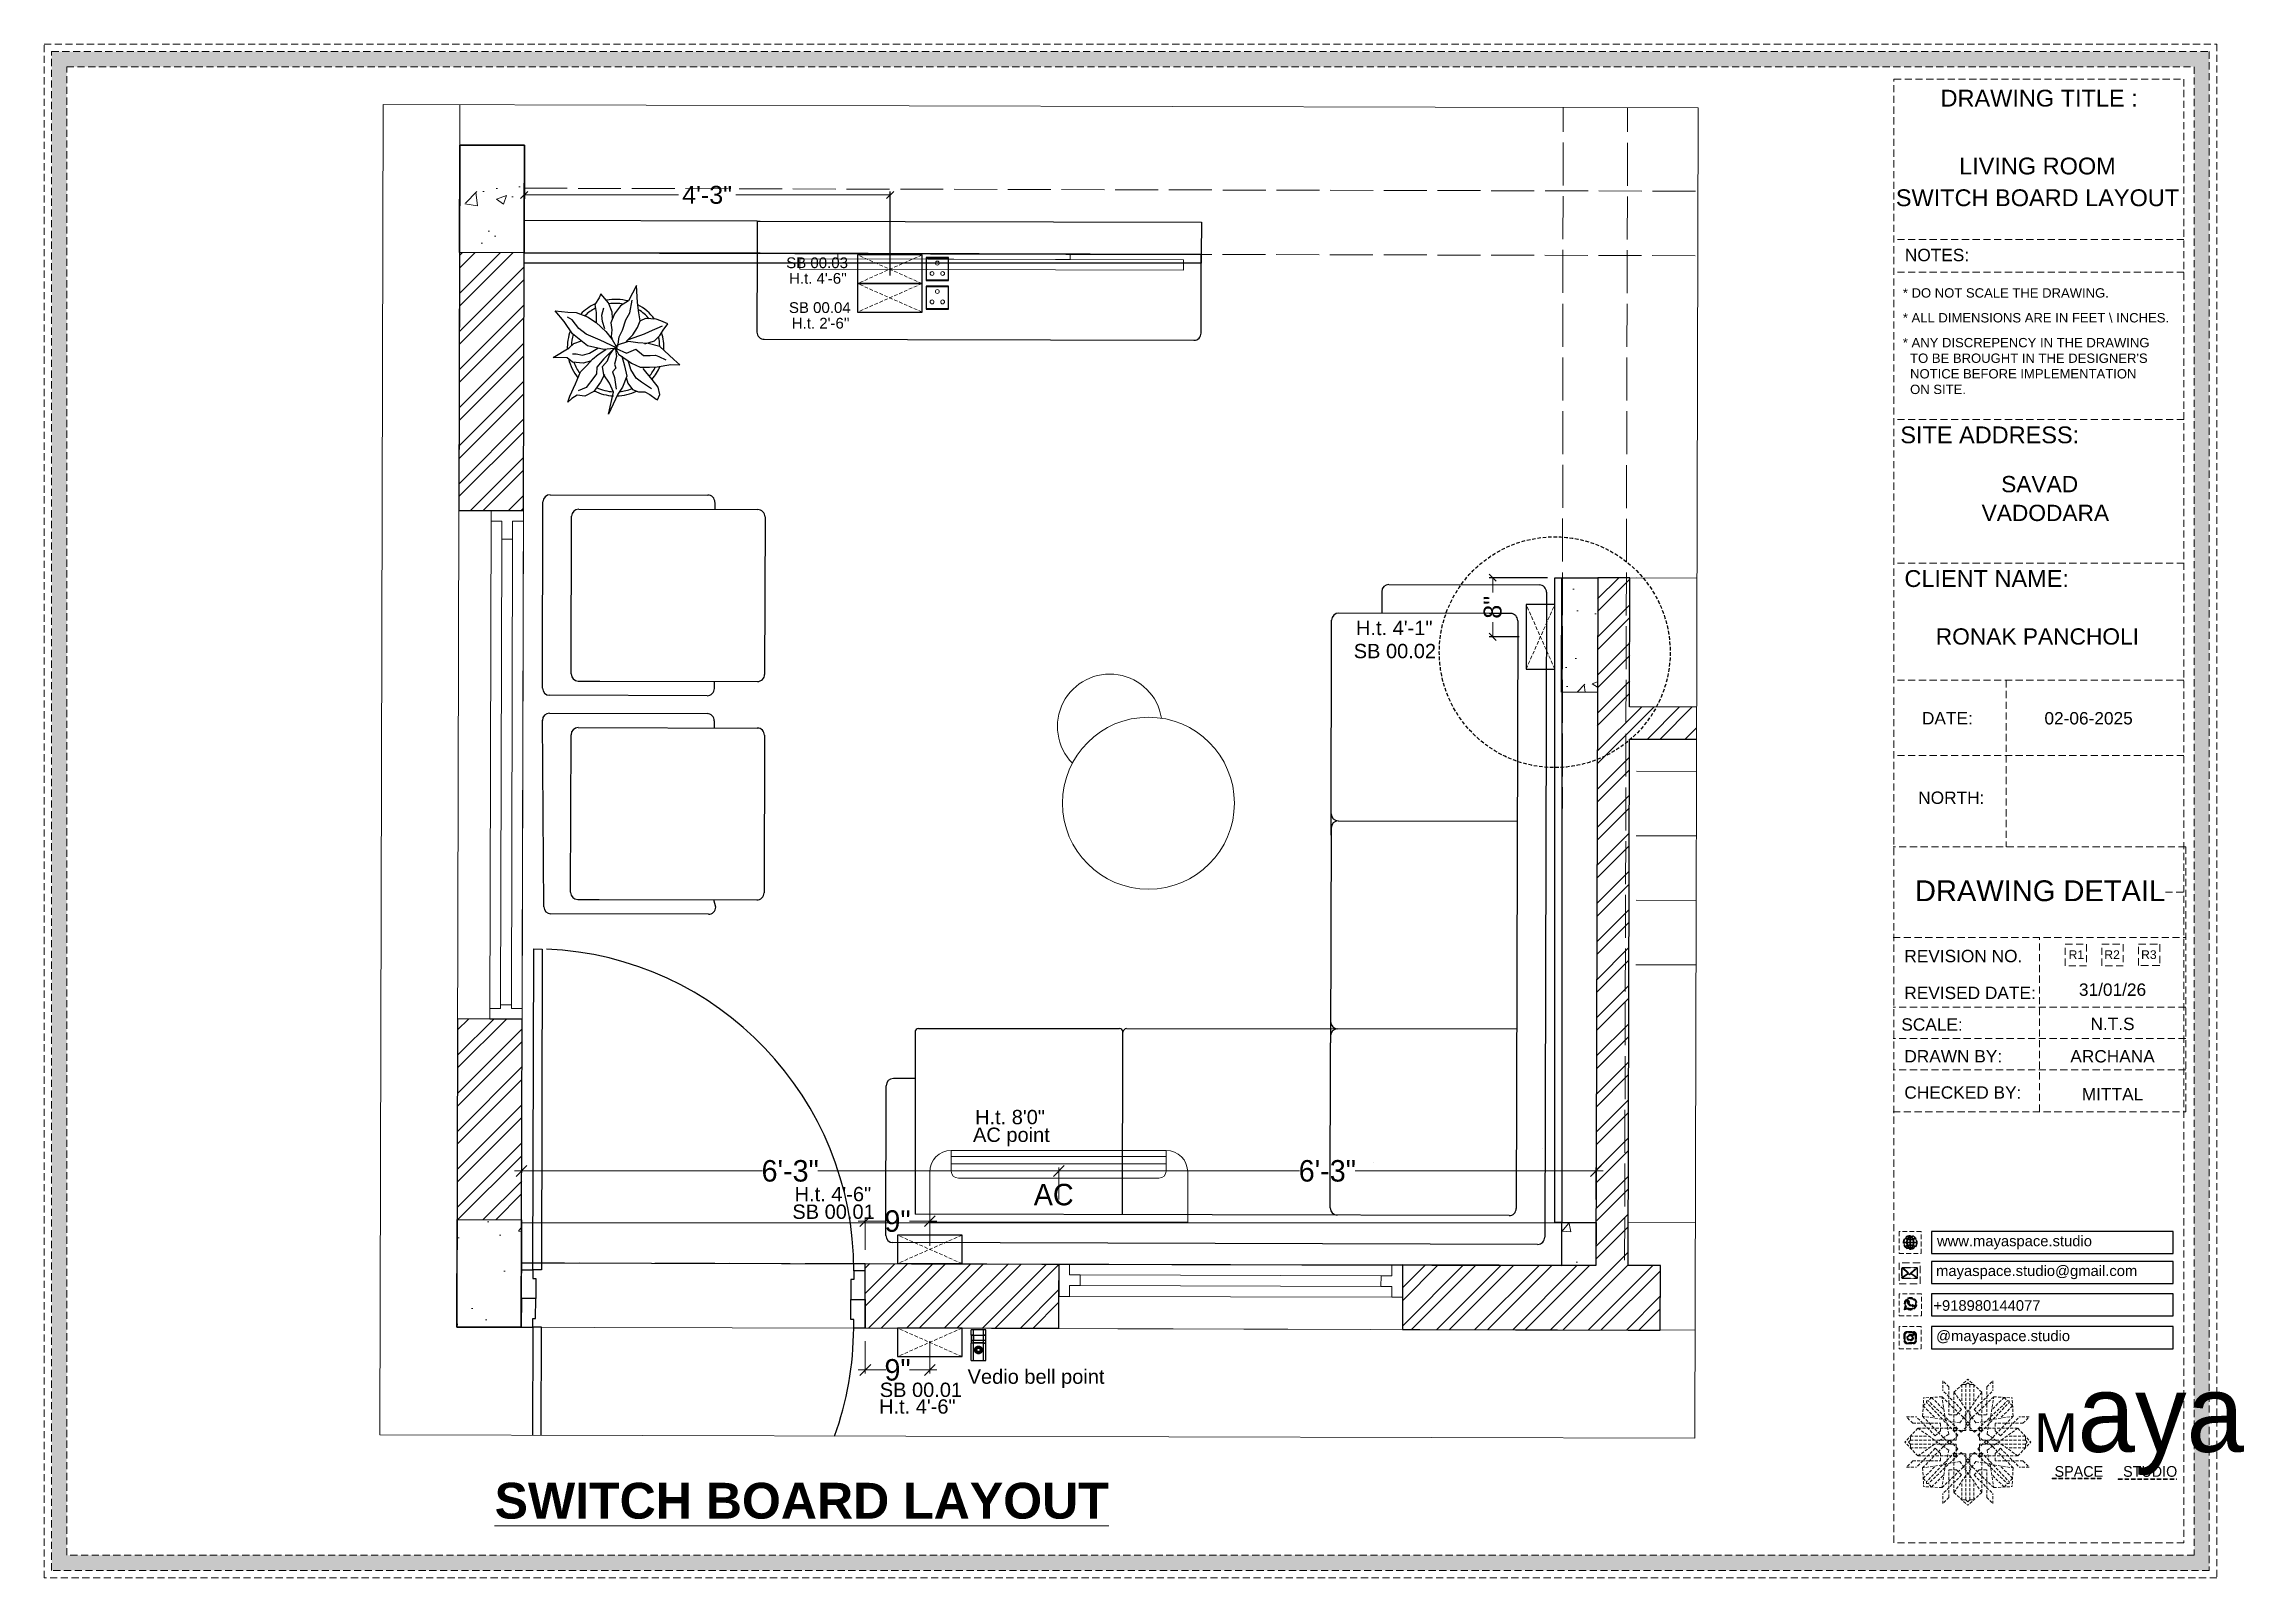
# Model space of a CAD drawing. Header units: millimetres. Extents: x 35877 to 3066687, y -650199 to -40525.
# Drawn here: x 148572.9 to 148880, y -179378 to -179163.8 of the extents above; entities that cross this region are included whole.
import ezdxf
from ezdxf.enums import TextEntityAlignment as Align

# ---------------------------------------------------------------- set-up
doc = ezdxf.new("R2010")
doc.units = ezdxf.units.MM
doc.header["$MEASUREMENT"] = 0
doc.header["$PDMODE"] = 35
for name, pattern in [('ACAD_ISO02W100', [15, 12, -3]), ('DASHED', [0.75, 0.5, -0.25]), ('DASHED2', [0.375, 0.25, -0.125]), ('DASHEDX2', [1.5, 1, -0.5])]:
    doc.linetypes.add(name, pattern=pattern)
doc.layers.get('Defpoints').update_dxf_attribs({"color": 220})
for name, color, linetype in [('AR DOOR', 40, 'Continuous'), ('AR ELE-5', 134, 'Continuous'), ('AR HATCH-7', 7, 'Continuous')]:
    doc.layers.add(name, color=color, linetype=linetype)
for name, color, linetype, lineweight in [('COLUMN', 1, 'Continuous', 30), ('DIM.', 250, 'Continuous', 13), ('dim05', 1, 'Continuous', 13), ('Dimension', 10, 'DASHEDX2', 20), ('el', 7, 'Continuous', 20), ('ELEC-wires', 1, 'DASHED2', 13), ('Electrical', 84, 'Continuous', 30), ('FIRST FLOOR ( DW_RAIL )', 7, 'Continuous', 9), ('FUR', 250, 'Continuous', 0), ('FURNI', 25, 'Continuous', 5), ('FURNITURE', 32, 'Continuous', 9), ('furniture dimensions', 1, 'DASHED', 0), ('FURNITURE-1', 252, 'Continuous', 13), ('GROUND FLOOR', 7, 'Continuous', 9), ('GROUND FLOOR  ( PLINE )', 251, 'Continuous', 30), ('GROUND FLOOR ( DW_RAIL )', 7, 'Continuous', 9), ('GROUND FLOOR ( STAIR )', 251, 'Continuous', 9), ('hatch-rcc', 251, 'Continuous', 9), ('Labelling', 1, 'Continuous', 25), ('NAME PLATE', 7, 'Continuous', 25), ('Text', 7, 'Continuous', 15), ('wall', 7, 'Continuous', 30), ('XX~SLAB ( BEAM )~ ( DIM )', 7, 'Continuous', 9)]:
    doc.layers.add(name, color=color, linetype=linetype, lineweight=lineweight)
doc.styles.add('Arial', font='arial.ttf')
doc.styles.add('century g', font='GOTHIC.TTF')
doc.styles.get("Standard").update_dxf_attribs({"font": 'arial.ttf', "height": 6})
doc.styles.add('TEXT', font='eurr____.ttf')
doc.dimstyles.new('Archana', dxfattribs={"dimtxt": 2, "dimasz": 0.75, "dimexe": 0.5, "dimexo": 0.5, "dimgap": 0, "dimtad": 0, "dimzin": 0, "dimdsep": 46, "dimlunit": 4, "dimtxsty": 'century g', "dimblk": 'OBLIQUE', "dimcen": 0, "dimdle": 1, "dimclrd": 256, "dimclre": 256, "dimclrt": 256, "dimadec": 0, "dimazin": 0, "dimtfac": 1, "dimtofl": 0, "dimtmove": 1, "dimatfit": 3, "dimfxl": 1, "dimfxlon": 1, "dimtolj": 1, "dimtzin": 0, "dimlwd": -1, "dimlwe": -1, "dimarcsym": 0})
doc.dimstyles.new('ISO-25', dxfattribs={"dimtxt": 2.5, "dimasz": 1, "dimexe": 0.5, "dimexo": 1, "dimtad": 0, "dimdec": 1, "dimlunit": 4, "dimtxsty": 'Standard', "dimblk": 'OBLIQUE', "dimcen": 2.5, "dimclrd": 1, "dimclre": 1, "dimclrt": 5, "dimadec": 0, "dimazin": 0, "dimtfac": 1, "dimtdec": 1, "dimtmove": 0, "dimatfit": 3, "dimfxl": 1, "dimlwd": -1, "dimarcsym": 0})
pattern_1 = [(45, (777.9546, 1731.8375), (-2.65165043, 2.65165043), []), (45, (779.7224, 1731.8375), (-2.65165043, 2.65165043), [])]

msp = doc.modelspace()

# ---------------------------------------------------------------- texts
at = {"color": 18, "true_color": 0x000000, "transparency": 33554687, "char_height": 1.47451, "attachment_point": 1}
for s, width, gutter_width, insert in [('www.mayaspace.studio', 9.902, 8.283, (148837.138, -179330.201, 0.238)), ('mayaspace.studio@gmail.com', 6.17756, 5.167, (148837.021, -179334.36, 0.238)), ('+918980144077', 24.08958, 5.167, (148836.639, -179339.211, 0.238)), ('@mayaspace.studio', 6.17756, 5.167, (148837.021, -179343.45, 0.238))]:
    msp.add_mtext_dynamic_manual_height_columns(s, width=width, gutter_width=gutter_width, heights=[0], dxfattribs=dict(at, insert=insert))
at = {"layer": 'DIM.', "color": 1, "transparency": 33554687, "insert": (148635.781, -179364.701, 0.307), "char_height": 5, "attachment_point": 1}
msp.add_mtext_dynamic_manual_height_columns('{\\fArial|b1|i0|c0|p34;\\LSWITCH BOARD LAYOUT}', width=111.55884, gutter_width=1, heights=[0], dxfattribs=at)
at = {"layer": 'Electrical', "color": 5, "transparency": 33554687}
for s, height, p in [('SB 00.03', 1.5, (148676.489, -179195.136, 0.188)), ('SB 00.04', 1.5, (148676.868, -179201.391, 0.238)), ('SB 00.02', 2, (148755.716, -179249.589, 0.238)), ('AC point', 2, (148702.569, -179317.114, 0.238)), ('SB 00.01', 2, (148677.349, -179327.855, 0.238)), ('SB 00.01', 2, (148689.549, -179352.717, 0.188))]:
    msp.add_text(s, height=height, dxfattribs=at).set_placement(p)
at = {"layer": 'Electrical', "color": 240, "true_color": 0xed1f24, "transparency": 33554687}
for s, height, p in [("H.t. 4'-6''", 1.5, (148676.885, -179197.315, 0.188)), ("H.t. 2'-6''", 1.5, (148677.263, -179203.571, 0.238)), ('H.t. 4\'-1"', 2, (148756.028, -179246.367, 0.238)), ('H.t. 8\'0"', 2, (148702.851, -179314.644, 0.238)), ('H.t. 4\'-6"', 2, (148677.662, -179325.392, 0.238)), ('Vedio bell point', 2, (148701.815, -179350.878, 0.238)), ('H.t. 4\'-6"', 2, (148689.451, -179355.046, 0.188))]:
    msp.add_text(s, height=height, dxfattribs=at).set_placement(p)
at = {"layer": 'NAME PLATE', "transparency": 33554687, "style": 'Arial'}
for s, height, p in [('DRAWING TITLE : ', 2.34819, (148851.854, -179172.582, 0.238)), ('LIVING ROOM', 2.34819, (148851.162, -179182.055, 0.238)), ('SWITCH BOARD LAYOUT', 2.34819, (148851.172, -179186.484, 0.238)), ('NOTES:', 1.7253, (148837.141, -179194.166, 0.238)), ('SITE ADDRESS:', 2.34819, (148844.504, -179219.582, 0.238)), (' SAVAD ', 2.27, (148851.474, -179226.423, 0.13)), ('VADODARA', 2.27, (148852.27, -179230.438, 0.13)), ('CLIENT NAME:', 2.34819, (148844.076, -179239.645, 0.238)), ('RONAK PANCHOLI    ', 2.26996, (148852.916, -179247.686, 0.13)), ('DATE:', 1.7253, (148838.588, -179258.834, 0.238)), ('02-06-2025', 1.7253, (148858.305, -179258.834, 0.238)), ('NORTH:', 1.7253, (148839.138, -179269.926, 0.238)), ('DRAWING DETAIL', 2.90312, (148851.53, -179283.504, 0.238)), ('REVISION NO.', 1.72534, (148840.816, -179292.026, 0.238)), ('REVISED DATE: ', 1.72534, (148842.088, -179297.17, 0.238)), ('SCALE:', 1.7253, (148836.447, -179301.583, 0.238)), ('DRAWN BY:', 1.7253, (148839.409, -179306.016, 0.238)), ('ARCHANA', 1.7253, (148861.646, -179306.023, 0.238)), ('CHECKED BY:', 1.72534, (148840.749, -179311.078, 0.238)), ('MITTAL', 1.7253, (148861.646, -179311.307, 0.238))]:
    msp.add_text(s, height=height, dxfattribs=at).set_placement(p, align=Align.CENTER)
for s, p in [('R1', (148855.507, -179291.58, 0.238)), ('R2', (148860.501, -179291.58, 0.238))]:
    msp.add_text(s, height=1.2163, dxfattribs=at).set_placement(p)
at = {"layer": 'NAME PLATE', "transparency": 33554687, "char_height": 1.30493, "width": 50.41613, "attachment_point": 1, "style": 'Arial'}
for s, insert in [('* DO NOT SCALE THE DRAWING.', (148832.373, -179197.942, 0.238)), ('* ALL DIMENSIONS ARE IN FEET \\\\ INCHES.', (148832.373, -179201.412, 0.238)), ("* ANY DISCREPENCY IN THE DRAWING \\P  TO BE BROUGHT IN THE DESIGNER'S\\P  NOTICE BEFORE IMPLEMENTATION \\P  ON SITE.", (148832.373, -179204.882, 0.238))]:
    msp.add_mtext(s, dxfattribs=dict(at, insert=insert))
at = {"layer": 'NAME PLATE', "lineweight": 0, "transparency": 33554687, "char_height": 1.7253, "attachment_point": 2, "style": 'Arial'}
for s, insert, width in [('31/01/26', (148861.646, -179294.995, 0.238), 14.9521), ('N.T.S', (148861.646, -179299.771, 0.238), 3.3674)]:
    msp.add_mtext(s, dxfattribs=dict(at, insert=insert, width=width))

# ---------------------------------------------------------------- blocks, each defined once
blk = doc.blocks.new('*U20')
for points in [[(0, 0), (0, 1120), (30, 1120), (30, 0)], [(-40, 0), (0, 0), (0, -30), (10, -30), (10, -100), (-40, -100)], [(1160, 0), (1120, 0), (1120, -30), (1110, -30), (1110, -100), (1160, -100)]]:
    blk.add_lwpolyline(points, close=True)
at = {"layer": 'AR ELE-5', "linetype": 'ByBlock', "ltscale": 15}
blk.add_arc((-1.6, -0.7), 1121.6, 0.03474, 87.62699, dxfattribs=at)
blk = doc.blocks.new('ARPLS010')
at = {"linetype": 'ByBlock'}
for p, q in [((-0.278, 0.467), (-0.295, 0.42)), ((-0.248, 0.54), (-0.278, 0.467)), ((-0.182, 0.493), (-0.248, 0.54)), ((-0.222, 0.484), (-0.164, 0.347)), ((-0.125, 0.459), (-0.182, 0.493)), ((-0.072, 0.404), (-0.125, 0.459)), ((-0.013, 0.459), (-0.044, 0.336)), ((0.121, 0.605), (-0.013, 0.459)), ((0.091, 0.447), (0.125, 0.522)), ((0.179, 0.666), (0.121, 0.605)), ((0.174, 0.573), (0.179, 0.666)), ((0.2, 0.432), (0.174, 0.573)), ((0.484, 0.459), (0.409, 0.44)), ((0.542, 0.434), (0.484, 0.459)), ((-0.362, 0.24), (-0.469, 0.226)), ((-0.278, 0.254), (-0.362, 0.24)), ((-0.295, 0.42), (-0.302, 0.309)), ((-0.302, 0.309), (-0.276, 0.258)), ((-0.21, 0.227), (-0.278, 0.254)), ((-0.164, 0.347), (-0.139, 0.295)), ((-0.139, 0.295), (-0.08, 0.131)), ((-0.038, 0.302), (-0.072, 0.404)), ((-0.049, 0.232), (-0.065, 0.135)), ((-0.044, 0.336), (-0.049, 0.232)), ((0.015, 0.209), (0.08, 0.288)), ((0.077, 0.412), (0.091, 0.447)), ((0.082, 0.358), (0.077, 0.412)), ((0.08, 0.288), (0.082, 0.358)), ((0.16, 0.165), (0.204, 0.254)), ((0.203, 0.352), (0.2, 0.432)), ((0.204, 0.254), (0.203, 0.352)), ((0.252, 0.313), (0.216, 0.287)), ((0.33, 0.38), (0.252, 0.313)), ((0.356, 0.269), (0.318, 0.213)), ((0.409, 0.44), (0.33, 0.38)), ((0.425, 0.373), (0.356, 0.269)), ((0.432, 0.176), (0.459, 0.236)), ((0.459, 0.303), (0.485, 0.354)), ((0.459, 0.236), (0.459, 0.303)), ((0.485, 0.354), (0.533, 0.42)), ((0.533, 0.42), (0.542, 0.434)), ((-0.469, 0.226), (-0.643, 0.216)), ((-0.643, 0.216), (-0.485, 0.134)), ((-0.359, 0.148), (-0.49, 0.172)), ((-0.485, 0.134), (-0.433, 0.051)), ((-0.433, 0.051), (-0.349, -0.011)), ((-0.287, 0.106), (-0.359, 0.148)), ((-0.18, 0.073), (-0.287, 0.106)), ((-0.132, 0.18), (-0.21, 0.227)), ((-0.111, 0.036), (-0.18, 0.073)), ((-0.063, 0.111), (-0.132, 0.18)), ((-0.013, 0.022), (-0.111, 0.036)), ((-0.084, -0.034), (0.007, 0.018)), ((0.003, 0.011), (-0.076, -0.16)), ((-0.065, 0.135), (-0.024, 0.018)), ((-0.024, 0.018), (0.009, 0.005)), ((0.006, -0.002), (0.068, 0.032)), ((0.007, 0.018), (0.02, -0.121)), ((0.009, 0.005), (0.056, 0.114)), ((0.056, 0.114), (0.015, 0.209)), ((0.017, -0.002), (0.091, 0.009)), ((0.068, 0.032), (0.16, 0.165)), ((0.088, 0.065), (0.187, 0.091)), ((0.091, 0.009), (0.173, -0.011)), ((0.227, 0.157), (0.132, 0.131)), ((0.173, -0.011), (0.212, 0.004)), ((0.187, 0.091), (0.297, 0.116)), ((0.212, 0.004), (0.252, -0.03)), ((0.318, 0.213), (0.227, 0.157)), ((0.297, 0.116), (0.408, 0.071)), ((0.309, 0.109), (0.368, 0.128)), ((0.309, -0.01), (0.43, 0.006)), ((0.368, 0.128), (0.432, 0.176)), ((0.408, 0.071), (0.482, 0.024)), ((0.482, 0.024), (0.689, -0.072)), ((-0.464, -0.073), (-0.558, -0.152)), ((-0.558, -0.152), (-0.517, -0.172)), ((-0.517, -0.172), (-0.447, -0.216)), ((-0.366, -0.036), (-0.464, -0.073)), ((-0.447, -0.216), (-0.363, -0.202)), ((-0.336, -0.142), (-0.413, -0.121)), ((-0.306, -0.033), (-0.366, -0.036)), ((-0.363, -0.202), (-0.263, -0.2)), ((-0.349, -0.011), (-0.256, -0.05)), ((-0.269, -0.135), (-0.336, -0.142)), ((-0.318, -0.29), (-0.259, -0.2)), ((-0.193, -0.113), (-0.269, -0.135)), ((-0.259, -0.2), (-0.168, -0.1)), ((-0.256, -0.05), (-0.185, -0.038)), ((-0.185, -0.038), (-0.114, -0.046)), ((-0.168, -0.1), (-0.084, -0.034)), ((-0.076, -0.16), (-0.138, -0.304)), ((-0.114, -0.046), (-0.093, -0.036)), ((0.02, -0.121), (-0.017, -0.291)), ((0.059, -0.27), (0.005, -0.185)), ((0.01, -0.014), (0.017, -0.002)), ((0.078, -0.064), (0.01, -0.014)), ((0.016, -0.023), (0.116, -0.122)), ((0.07, -0.179), (0.018, -0.1)), ((0.121, -0.239), (0.07, -0.179)), ((0.138, -0.083), (0.078, -0.064)), ((0.116, -0.122), (0.201, -0.195)), ((0.197, -0.135), (0.138, -0.083)), ((0.283, -0.123), (0.197, -0.135)), ((0.201, -0.195), (0.272, -0.198)), ((0.252, -0.03), (0.309, -0.01)), ((0.272, -0.198), (0.311, -0.225)), ((0.277, -0.114), (0.357, -0.156)), ((0.37, -0.064), (0.283, -0.123)), ((0.311, -0.225), (0.415, -0.304)), ((0.357, -0.156), (0.455, -0.226)), ((0.462, -0.021), (0.37, -0.064)), ((0.455, -0.226), (0.503, -0.317)), ((0.689, -0.072), (0.462, -0.021)), ((-0.368, -0.496), (-0.363, -0.408)), ((-0.363, -0.408), (-0.318, -0.29)), ((-0.287, -0.45), (-0.314, -0.498)), ((-0.199, -0.38), (-0.287, -0.45)), ((-0.141, -0.446), (-0.269, -0.533)), ((-0.138, -0.304), (-0.199, -0.38)), ((-0.017, -0.291), (-0.141, -0.446)), ((-0.042, -0.432), (-0.071, -0.352)), ((0.002, -0.48), (-0.042, -0.432)), ((0.08, -0.342), (0.059, -0.27)), ((0.064, -0.446), (0.066, -0.407)), ((0.066, -0.407), (0.08, -0.342)), ((0.15, -0.445), (0.106, -0.5)), ((0.184, -0.299), (0.121, -0.239)), ((0.141, -0.261), (0.16, -0.336)), ((0.16, -0.336), (0.15, -0.445)), ((0.252, -0.362), (0.184, -0.299)), ((0.376, -0.416), (0.252, -0.362)), ((0.502, -0.472), (0.376, -0.416)), ((0.415, -0.304), (0.447, -0.388)), ((0.503, -0.317), (0.494, -0.398)), ((0.494, -0.398), (0.528, -0.452)), ((0.528, -0.452), (0.567, -0.494)), ((-0.382, -0.625), (-0.368, -0.496)), ((-0.269, -0.533), (-0.382, -0.625)), ((0.104, -0.646), (0.002, -0.48)), ((0.106, -0.5), (0.104, -0.646)), ((0.567, -0.494), (0.502, -0.472))]:
    blk.add_line(p, q, dxfattribs=at)
for radius, start, end in [(0.5, 87.2367, 107.9154), (0.458, 91.6596, 104.0784), (0.5, 49.0791, 67.0324), (0.5, 126.2799, 152.7042), (0.458, 130.7647, 148.9789), (0.458, 49.8461, 63.9764), (0.5, 164.9216, 191.0302), (0.458, 169.9629, 188.6517), (0.458, 5.0517, 21.9108), (0.5, 1.3782, 25.7565), (0.5, 205.1623, 226.3204), (0.458, 207.232, 224.0819), (0.458, 334.5625, 357.1532), (0.5, 333.6991, 357.5577), (0.458, 252.8522, 267.711), (0.5, 283.5324, 308.8712), (0.458, 289.266, 306.1107), (0.5, 249.553, 272.4234)]:
    blk.add_arc((0, 0), radius, start, end, dxfattribs=at)
blk = doc.blocks.new('living')
at = {"layer": 'FURNITURE', "color": 9, "lineweight": 30, "true_color": 0xc7c8ca, "transparency": 33554687}
for p, q in [((147725.81, -179478.04, 0.05), (147747.81, -179478.09, 0.05)), ((147724.74, -179505.03, 0.05), (147724.81, -179479.03, 0.05)), ((147728.75, -179503.04, 0.05), (147728.81, -179481.04, 0.05)), ((147729.81, -179480.05, 0.05), (147754.81, -179480.11, 0.05)), ((147748.81, -179479.1, 0.05), (147748.81, -179480.1, 0.05)), ((147755.81, -179481.11, 0.05), (147755.75, -179503.11, 0.05)), ((147842.91, -179490.58, 0.05), (147863.91, -179490.63, 0.05)), ((147841.91, -179491.58, 0.05), (147841.9, -179494.58, 0.05)), ((147864.91, -179491.64, 0.05), (147864.67, -179581.68, 0.05)), ((147834.84, -179525.56, 0.05), (147834.91, -179495.56, 0.05)), ((147856.9, -179494.62, 0.05), (147835.91, -179494.56, 0.05)), ((147859.9, -179494.62, 0.05), (147856.9, -179494.62, 0.05)), ((147860.9, -179495.63, 0.05), (147860.68, -179577.67, 0.05)), ((147729.75, -179504.05, 0.05), (147732.75, -179504.05, 0.05)), ((147732.75, -179504.05, 0.05), (147754.75, -179504.11, 0.05)), ((147748.74, -179505.1, 0.05), (147748.75, -179504.1, 0.05)), ((147747.74, -179506.09, 0.05), (147725.74, -179506.04, 0.05)), ((147725.74, -179508.54, 0.05), (147747.74, -179508.59, 0.05)), ((147724.93, -179535.55, 0.05), (147724.73, -179509.53, 0.05)), ((147728.67, -179533.54, 0.05), (147728.73, -179511.54, 0.05)), ((147729.73, -179510.55, 0.05), (147754.73, -179510.61, 0.05)), ((147748.73, -179509.6, 0.05), (147748.73, -179510.6, 0.05)), ((147755.73, -179511.61, 0.05), (147755.67, -179533.61, 0.05)), ((147835.84, -179523.57, 0.05), (147860.83, -179523.63, 0.05)), ((147834.84, -179524.56, 0.05), (147834.77, -179554.54, 0.05)), ((147747.93, -179536.61, 0.05), (147725.93, -179536.55, 0.05)), ((147729.67, -179534.55, 0.05), (147732.67, -179534.55, 0.05)), ((147732.67, -179534.55, 0.05), (147754.67, -179534.61, 0.05)), ((147748.93, -179535.61, 0.05), (147748.67, -179534.6, 0.05)), ((147776.75, -179553.04, 0.05), (147776.75, -179578.45, 0.05)), ((147777.25, -179552.55, 0.05), (147805.32, -179552.57, 0.05)), ((147805.71, -179578.52, 0.05), (147805.78, -179553.06, 0.05)), ((147806.28, -179552.57, 0.05), (147860.75, -179552.6, 0.05)), ((147834.7, -179577.6, 0.05), (147834.77, -179554.54, 0.05)), ((147772.67, -179581.44, 0.05), (147772.73, -179560.54, 0.05)), ((147776.73, -179559.55, 0.05), (147773.73, -179559.54, 0.05)), ((147721.81, -179585.25, 0.05), (147721.83, -179579.67, 0.05)), ((147721.83, -179579.67, 0.05), (147867.06, -179579.61, 0.05)), ((147859.68, -179578.67, 0.05), (147776.75, -179578.45, 0.05)), ((147863.67, -179582.68, 0.05), (147773.67, -179582.44, 0.05)), ((147721.81, -179585.25, 0.05), (147867.05, -179585.62, 0.05))]:
    blk.add_line(p, q, dxfattribs=at)
at = {"layer": 'FURNITURE', "color": 9, "lineweight": 30, "true_color": 0xc7c8ca, "transparency": 33554687, "elevation": 0.05}
for points in [[(147754.71, -179439.83), (147816.73, -179439.99), (147816.72, -179444.49), (147754.7, -179444.33), (147754.7, -179444.33)], [(147869.32, -179579.63), (147869.32, -179579.63)]]:
    blk.add_lwpolyline(points, dxfattribs=at)
at = {"layer": 'FURNITURE', "color": 9, "lineweight": 25, "true_color": 0xc7c8ca, "transparency": 33554687, "elevation": 0.05}
blk.add_lwpolyline([(147722.18, -179444.25), (147816.72, -179444.49), (147816.72, -179445.73), (147722.18, -179445.73)], close=True, dxfattribs=at)
at = {"layer": 'FURNITURE', "color": 9, "lineweight": 30, "true_color": 0xc7c8ca, "transparency": 33554687, "elevation": 0.05}
blk.add_lwpolyline([(147816.69, -179455.48), (147816.72, -179444.48), (147754.72, -179444.33), (147754.69, -179455.33, 0.414214), (147755.69, -179456.33), (147815.69, -179456.48, 0.414214)], format="xyb", close=True, dxfattribs=at)
blk.add_lwpolyline([(147866.06, -179489.62), (147867.06, -179489.62), (147867.06, -179579.62), (147866.06, -179579.62)], close=True, dxfattribs=at)
at = {"layer": 'FURNITURE', "color": 9, "true_color": 0xc7c8ca, "transparency": 33554687}
blk.add_circle((147809.34, -179521.1, 0.12), 12, dxfattribs=at)
at = {"layer": 'FURNITURE', "color": 9, "lineweight": 30, "true_color": 0xc7c8ca, "transparency": 33554687}
for centre, radius, start, end in [((147725.81, -179479.04, 0.05), 1, 89.852, 179.852), ((147747.81, -179479.09, 0.05), 1, 359.852, 89.852), ((147729.81, -179481.05, 0.05), 1, 89.852, 179.852), ((147754.81, -179481.11, 0.05), 1, 359.852, 89.852), ((147842.91, -179491.58, 0.05), 1, 89.852, 179.852), ((147863.91, -179491.63, 0.05), 1, 359.852, 89.852), ((147835.91, -179495.56, 0.05), 1, 89.852, 179.852), ((147859.9, -179495.62, 0.05), 1, 359.852, 89.852), ((147725.74, -179505.04, 0.05), 1, 179.852, 269.852), ((147729.75, -179503.05, 0.05), 1, 179.852, 269.852), ((147747.74, -179505.09, 0.05), 1, 269.852, 359.852), ((147754.75, -179503.11, 0.05), 1, 269.852, 359.852), ((147725.73, -179509.54, 0.05), 1, 89.852, 179.852), ((147747.73, -179509.59, 0.05), 1, 359.852, 89.852), ((147729.73, -179511.55, 0.05), 1, 89.852, 179.852), ((147754.73, -179511.61, 0.05), 1, 359.852, 89.852), ((147835.84, -179522.57, 0.05), 1, 179.852, 269.852), ((147835.84, -179524.57, 0.05), 1, 89.852, 179.852), ((147729.67, -179533.55, 0.05), 1, 179.852, 269.852), ((147754.67, -179533.61, 0.05), 1, 269.852, 359.852), ((147725.93, -179535.55, 0.05), 1, 179.852, 269.852), ((147747.93, -179535.61, 0.05), 1, 269.852, 359.852), ((147835.77, -179551.59, 0.05), 1, 179.852, 269.852), ((147777.25, -179553.05, 0.05), 0.5, 89.852, 179.852), ((147805.28, -179553.06, 0.05), 0.5, 359.852, 89.852), ((147806.28, -179553.07, 0.05), 0.5, 89.852, 179.852), ((147835.76, -179553.59, 0.05), 1, 89.852, 179.852), ((147773.73, -179560.54, 0.05), 1, 89.852, 179.852), ((147835.7, -179577.6, 0.05), 1, 179.852, 269.852), ((147835.7, -179577.6, 0.05), 1, 179.852, 269.852), ((147859.68, -179577.67, 0.05), 1, 269.852, 359.852), ((147773.67, -179581.44, 0.05), 1, 179.852, 269.852), ((147863.67, -179581.68, 0.05), 1, 269.852, 359.852)]:
    blk.add_arc(centre, radius, start, end, dxfattribs=at)
at = {"layer": 'FURNITURE', "color": 9, "true_color": 0xc7c8ca, "transparency": 33554687}
blk.add_arc((147803.94, -179510.39, 0.12), 7.31, 9.0498, 224.5323, dxfattribs=at)
blk = doc.blocks.new('_Oblique')
at = {"layer": 'wall', "color": 0, "lineweight": -2}
blk.add_line((-0.5, -0.5), (0.5, 0.5), dxfattribs=at)
blk = doc.blocks.new('*D622')
at = {"layer": 'Defpoints', "color": 0, "linetype": 'Continuous', "lineweight": 0, "transparency": 16777216}
for p in [(148696.53, -179328.18), (148696.53, -179332.11), (148687.53, -179334.1)]:
    blk.add_point(p, dxfattribs=at)
at = {"layer": 'furniture dimensions', "color": 5, "linetype": 'ByBlock', "transparency": 16777216}
blk.add_line((148687.53, -179332.18), (148687.53, -179327.68), dxfattribs=at)
at = {"layer": 'furniture dimensions', "color": 5, "linetype": 'Continuous', "transparency": 16777216}
for p, q in [((148696.53, -179331.61), (148696.53, -179327.68)), ((148686.53, -179328.18), (148690.38, -179328.18)), ((148697.53, -179328.18), (148693.68, -179328.18))]:
    blk.add_line(p, q, dxfattribs=at)
at = {"layer": 'furniture dimensions', "color": 5, "linetype": 'Continuous', "transparency": 16777216, "xscale": 1.5, "yscale": 1.5, "zscale": 1.5, "rotation": 180}
blk.add_blockref('_Oblique', (148687.53, -179328.18), dxfattribs=at)
at = {"layer": 'furniture dimensions', "color": 5, "linetype": 'Continuous', "transparency": 16777216, "xscale": 1.5, "yscale": 1.5, "zscale": 1.5}
blk.add_blockref('_Oblique', (148696.53, -179328.18), dxfattribs=at)
at = {"layer": 'furniture dimensions', "linetype": 'Continuous', "lineweight": 0, "transparency": 16777216, "insert": (148692.03, -179328.18), "char_height": 3, "attachment_point": 5, "style": 'century g'}
blk.add_mtext('\\A1;9"', dxfattribs=at)
blk = doc.blocks.new('6616')
at = {"color": 242, "linetype": 'DASHED', "true_color": 0xcd2027}
for p, q in [((386784.79, -36915.77), (386775.78, -36911.78)), ((386784.79, -36911.78), (386775.78, -36915.77))]:
    blk.add_line(p, q, dxfattribs=at)
at = {"layer": 'ELEC-wires', "color": 5, "linetype": 'ByBlock', "lineweight": 30, "ltscale": 4}
blk.add_lwpolyline([(386775.78, -36911.78), (386784.79, -36911.78), (386784.79, -36915.77), (386775.78, -36915.77)], close=True, dxfattribs=at)
blk = doc.blocks.new('*D623')
at = {"layer": 'Defpoints', "color": 0, "linetype": 'Continuous', "lineweight": 0, "transparency": 16777216}
for p in [(148687.53, -179343.1), (148696.53, -179343.1), (148696.53, -179348.95)]:
    blk.add_point(p, dxfattribs=at)
at = {"layer": 'furniture dimensions', "color": 5, "linetype": 'ByBlock', "transparency": 16777216}
blk.add_line((148687.53, -179344.95), (148687.53, -179349.45), dxfattribs=at)
at = {"layer": 'furniture dimensions', "color": 5, "linetype": 'Continuous', "transparency": 16777216}
for p, q in [((148696.53, -179344.95), (148696.53, -179349.45)), ((148686.53, -179348.95), (148690.38, -179348.95)), ((148697.53, -179348.95), (148693.68, -179348.95))]:
    blk.add_line(p, q, dxfattribs=at)
at = {"layer": 'furniture dimensions', "color": 5, "linetype": 'Continuous', "transparency": 16777216, "xscale": 1.5, "yscale": 1.5, "zscale": 1.5, "rotation": 180}
blk.add_blockref('_Oblique', (148687.53, -179348.95), dxfattribs=at)
at = {"layer": 'furniture dimensions', "color": 5, "linetype": 'Continuous', "transparency": 16777216, "xscale": 1.5, "yscale": 1.5, "zscale": 1.5}
blk.add_blockref('_Oblique', (148696.53, -179348.95), dxfattribs=at)
at = {"layer": 'furniture dimensions', "linetype": 'Continuous', "lineweight": 0, "transparency": 16777216, "insert": (148692.03, -179348.95), "char_height": 3, "attachment_point": 5, "style": 'century g'}
blk.add_mtext('\\A1;9"', dxfattribs=at)
blk = doc.blocks.new('*D624')
at = {"layer": 'Defpoints', "color": 0, "lineweight": 0, "transparency": 16777216}
for p in [(148783.78, -179238.35), (148775.12, -179246.6), (148779.79, -179246.6)]:
    blk.add_point(p, dxfattribs=at)
at = {"layer": 'dim05', "color": 1, "linetype": 'Continuous', "lineweight": -2, "transparency": 16777216}
for p, q in [((148782.78, -179238.35), (148774.62, -179238.35)), ((148778.79, -179246.6), (148774.62, -179246.6))]:
    blk.add_line(p, q, dxfattribs=at)
at = {"layer": 'dim05', "color": 1, "linetype": 'Continuous', "transparency": 16777216}
for p, q in [((148775.12, -179238.35), (148775.12, -179240.41)), ((148775.12, -179246.6), (148775.12, -179244.54))]:
    blk.add_line(p, q, dxfattribs=at)
at = {"layer": 'dim05', "color": 1, "transparency": 16777216}
for p, rotation in [((148775.12, -179238.35), 90), ((148775.12, -179246.6), 270)]:
    blk.add_blockref('_Oblique', p, dxfattribs=dict(at, rotation=rotation))
at = {"layer": 'dim05', "color": 5, "lineweight": 25, "transparency": 16777216, "insert": (148775.12, -179242.48), "char_height": 2.5, "attachment_point": 5, "rotation": 90, "style": 'Arial'}
blk.add_mtext('8"', dxfattribs=at)
blk = doc.blocks.new('*D625')
at = {"layer": 'Defpoints', "color": 0, "lineweight": 0, "transparency": 16777216}
for p in [(148639.9, -179184.92), (148639.9, -179194.47), (148691.01, -179197.17)]:
    blk.add_point(p, dxfattribs=at)
at = {"layer": 'dim05', "color": 1, "linetype": 'Continuous', "lineweight": -2, "transparency": 16777216}
for p, q in [((148639.9, -179193.47), (148639.9, -179184.42)), ((148691.01, -179196.17), (148691.01, -179184.42))]:
    blk.add_line(p, q, dxfattribs=at)
at = {"layer": 'dim05', "color": 1, "linetype": 'Continuous', "transparency": 16777216}
for p, q in [((148639.9, -179184.92), (148661.46, -179184.92)), ((148691.01, -179184.92), (148669.45, -179184.92))]:
    blk.add_line(p, q, dxfattribs=at)
at = {"layer": 'dim05', "color": 1, "transparency": 16777216, "rotation": 180}
blk.add_blockref('_Oblique', (148639.9, -179184.92), dxfattribs=at)
at = {"layer": 'dim05', "color": 1, "transparency": 16777216}
blk.add_blockref('_Oblique', (148691.01, -179184.92), dxfattribs=at)
at = {"layer": 'dim05', "color": 5, "lineweight": 25, "transparency": 16777216, "insert": (148665.45, -179184.92), "char_height": 2.5, "attachment_point": 5, "style": 'Arial'}
blk.add_mtext('4\'-3"', dxfattribs=at)
blk = doc.blocks.new('ac paln')
at = {"layer": 'Electrical', "lineweight": 15}
for p, q in [((389238.69, -37646.36), (389238.69, -37610.34)), ((389238.69, -37610.34), (389245.67, -37610.34)), ((389245.81, -37613.35), (389248.68, -37613.35)), ((389246.82, -37643.35), (389246.82, -37613.35)), ((389247.82, -37643.35), (389247.82, -37613.35)), ((389248.68, -37613.35), (389248.68, -37643.35)), ((389248.68, -37643.35), (389248.68, -37613.35)), ((389244.81, -37642.35), (389244.81, -37614.35)), ((389245.81, -37643.35), (389248.68, -37643.35)), ((389248.68, -37643.35), (389248.68, -37643.35)), ((389245.67, -37646.36), (389238.69, -37646.36))]:
    blk.add_line(p, q, dxfattribs=at)
for centre, start, end in [((389245.67, -37613.35), 0, 90), ((389245.67, -37643.35), 270, 0)]:
    blk.add_arc(centre, 3.01, start, end, dxfattribs=at)
at = {"layer": 'Electrical', "lineweight": 15, "extrusion": (0, 0, -1)}
for centre, start_param, end_param in [((389245.81, -37614.35), -0.785398, 0.785398), ((389245.81, -37642.35), 3.926991, 5.497787)]:
    blk.add_ellipse(centre, major_axis=(-0.71, 0.71), ratio=1, start_param=start_param, end_param=end_param, dxfattribs=at)
at = {"layer": 'Text', "style": 'TEXT'}
blk.add_text('AC', height=3, rotation=270, dxfattribs=at).set_placement((389241.02, -37624.87))
blk = doc.blocks.new('*D627')
at = {"layer": 'Defpoints', "color": 0, "linetype": 'Continuous', "lineweight": 0, "transparency": 16777216}
for p in [(148789.53, -179321.17), (148714.53, -179334.1, 0.05), (148789.53, -179334.36, 0.05)]:
    blk.add_point(p, dxfattribs=at)
at = {"layer": 'furniture dimensions', "color": 5, "linetype": 'Continuous', "transparency": 16777216}
for p, q in [((148713.53, -179321.17), (148748.15, -179321.17)), ((148790.53, -179321.17), (148755.91, -179321.17)), ((148789.53, -179325.17), (148789.53, -179320.67))]:
    blk.add_line(p, q, dxfattribs=at)
at = {"layer": 'furniture dimensions', "color": 5, "linetype": 'ByBlock', "transparency": 16777216}
blk.add_line((148714.53, -179325.17), (148714.53, -179320.67), dxfattribs=at)
at = {"layer": 'furniture dimensions', "color": 5, "linetype": 'Continuous', "transparency": 16777216, "xscale": 1.5, "yscale": 1.5, "zscale": 1.5, "rotation": 180}
blk.add_blockref('_Oblique', (148714.53, -179321.17), dxfattribs=at)
at = {"layer": 'furniture dimensions', "color": 5, "linetype": 'Continuous', "transparency": 16777216, "xscale": 1.5, "yscale": 1.5, "zscale": 1.5}
blk.add_blockref('_Oblique', (148789.53, -179321.17), dxfattribs=at)
at = {"layer": 'furniture dimensions', "linetype": 'Continuous', "lineweight": 0, "transparency": 16777216, "insert": (148752.03, -179321.17), "char_height": 3, "attachment_point": 5, "style": 'century g'}
blk.add_mtext('\\A1;6\'-3"', dxfattribs=at)
blk = doc.blocks.new('*D628')
at = {"layer": 'Defpoints', "color": 0, "linetype": 'Continuous', "lineweight": 0, "transparency": 16777216}
for p in [(148639.55, -179321.17), (148714.53, -179324.11, 0.05), (148639.55, -179324.83, 0.05)]:
    blk.add_point(p, dxfattribs=at)
at = {"layer": 'furniture dimensions', "color": 5, "linetype": 'Continuous', "transparency": 16777216}
for p, q in [((148638.55, -179321.17), (148673.16, -179321.17)), ((148639.55, -179324.33), (148639.55, -179320.67)), ((148715.53, -179321.17), (148680.92, -179321.17))]:
    blk.add_line(p, q, dxfattribs=at)
at = {"layer": 'furniture dimensions', "color": 5, "linetype": 'ByBlock', "transparency": 16777216}
blk.add_line((148714.53, -179323.61), (148714.53, -179320.67), dxfattribs=at)
at = {"layer": 'furniture dimensions', "color": 5, "linetype": 'Continuous', "transparency": 16777216, "xscale": 1.5, "yscale": 1.5, "zscale": 1.5, "rotation": 180}
blk.add_blockref('_Oblique', (148639.55, -179321.17), dxfattribs=at)
at = {"layer": 'furniture dimensions', "color": 5, "linetype": 'Continuous', "transparency": 16777216, "xscale": 1.5, "yscale": 1.5, "zscale": 1.5}
blk.add_blockref('_Oblique', (148714.53, -179321.17), dxfattribs=at)
at = {"layer": 'furniture dimensions', "linetype": 'Continuous', "lineweight": 0, "transparency": 16777216, "insert": (148677.04, -179321.17), "char_height": 3, "attachment_point": 5, "style": 'century g'}
blk.add_mtext('\\A1;6\'-3"', dxfattribs=at)
blk = doc.blocks.new('erfer')
at = {"layer": 'hatch-rcc', "lineweight": 30}
blk.add_lwpolyline([(1905.9, -1304.21), (1908.38, -1304.21), (1908.38, -1306.73), (1905.9, -1306.73)], close=True, dxfattribs=at)
at = {"layer": 'hatch-rcc'}
blk.add_lwpolyline([(1905.96, -1304.28), (1908.31, -1304.28), (1908.31, -1306.66), (1905.96, -1306.66)], close=True, dxfattribs=at)
for centre in [(1907.14, -1304.81), (1906.56, -1305.95), (1907.72, -1305.95)]:
    blk.add_circle(centre, 0.211, dxfattribs=at)
blk = doc.blocks.new('FSFSF')
at = {"color": 42, "lineweight": 5, "true_color": 0xe0ac11}
for p, q in [((28600.03, 143.51), (28600.03, 140.16)), ((28602.15, 141.41), (28600.03, 143.51)), ((28603.86, 139.69), (28608.58, 144.08)), ((28607.9, 142.22), (28608.58, 142.85)), ((28613.31, 139.69), (28608.58, 144.08)), ((28609.27, 142.22), (28608.59, 142.85)), ((28615.02, 141.41), (28617.14, 143.51)), ((28617.14, 143.51), (28617.14, 140.16)), ((28593.19, 131.45), (28593.54, 137.71)), ((28593.39, 135), (28594.56, 136.12)), ((28593.39, 135), (28597.6, 130.78)), ((28599.8, 138.06), (28593.54, 137.71)), ((28595.12, 136.69), (28594.53, 136.69)), ((28594.56, 136.12), (28594.56, 136.71)), ((28605.17, 124.98), (28594.56, 136.12)), ((28596.24, 137.86), (28595.12, 136.69)), ((28606.27, 126.08), (28595.12, 136.69)), ((28596.24, 137.86), (28600.47, 133.65)), ((28601.03, 130), (28599.8, 138.06)), ((28599.8, 138.05), (28608.58, 129.56)), ((28606.47, 133.76), (28600.03, 140.16)), ((28602.15, 141.41), (28602.15, 131.95)), ((28603.86, 126.58), (28603.86, 139.69)), ((28603.86, 139.69), (28608.58, 133.02)), ((28607.9, 142.22), (28606.58, 142.22)), ((28606.58, 142.22), (28606.58, 135.84)), ((28607.9, 142.22), (28607.9, 126.58)), ((28613.31, 139.69), (28608.59, 133.02)), ((28617.37, 138.05), (28608.59, 129.56)), ((28609.27, 142.22), (28609.27, 126.58)), ((28609.27, 142.22), (28610.59, 142.22)), ((28610.59, 142.22), (28610.59, 135.84)), ((28610.7, 133.76), (28617.14, 140.16)), ((28610.9, 126.08), (28622.05, 136.69)), ((28612.02, 124.98), (28622.62, 136.12)), ((28613.31, 126.58), (28613.31, 139.69)), ((28615.02, 141.41), (28615.02, 131.95)), ((28616.14, 130), (28617.37, 138.06)), ((28620.93, 137.86), (28616.7, 133.65)), ((28617.37, 138.06), (28623.63, 137.71)), ((28623.8, 135), (28619.59, 130.78)), ((28620.93, 137.86), (28622.05, 136.69)), ((28622.05, 136.69), (28622.64, 136.69)), ((28622.62, 136.12), (28622.62, 136.71)), ((28623.8, 135), (28622.62, 136.12)), ((28624, 131.45), (28623.65, 137.71)), ((28591.56, 127.39), (28587.17, 122.66)), ((28587.73, 131.22), (28591.08, 131.22)), ((28589.84, 129.1), (28587.73, 131.22)), ((28589.84, 129.1), (28599.29, 129.1)), ((28597.49, 124.78), (28591.08, 131.22)), ((28604.66, 127.39), (28591.56, 127.39)), ((28591.56, 127.39), (28598.23, 122.67)), ((28593.19, 131.45), (28601.69, 122.67)), ((28601.25, 130.22), (28593.19, 131.45)), ((28599.29, 126.5), (28599.29, 129.1)), ((28605.86, 129.18), (28601.03, 130)), ((28602.07, 125.39), (28601.25, 130.22)), ((28604.75, 131.95), (28602.15, 131.95)), ((28603.68, 126.54), (28603.68, 127.39)), ((28604.71, 127.57), (28603.86, 127.57)), ((28604.66, 123.35), (28604.66, 127.39)), ((28604.7, 126.58), (28604.71, 127.57)), ((28606.47, 133.76), (28604.75, 131.95)), ((28605.86, 129.18), (28608.58, 133.02)), ((28606.27, 126.08), (28608.58, 128.27)), ((28607.9, 128.92), (28608.58, 129.56)), ((28607.9, 128.92), (28608.58, 128.27)), ((28611.31, 129.18), (28608.59, 133.02)), ((28609.27, 128.92), (28608.59, 129.56)), ((28609.27, 128.92), (28608.59, 128.27)), ((28610.9, 126.08), (28608.59, 128.27)), ((28610.7, 133.76), (28612.42, 131.95)), ((28611.31, 129.18), (28616.14, 130)), ((28612.42, 131.95), (28615.02, 131.95)), ((28612.46, 126.58), (28612.46, 127.57)), ((28612.46, 127.57), (28613.31, 127.57)), ((28612.52, 123.35), (28612.52, 127.39)), ((28612.52, 127.39), (28625.63, 127.39)), ((28613.51, 126.54), (28613.51, 127.39)), ((28615.12, 125.39), (28615.94, 130.22)), ((28623.99, 131.45), (28615.5, 122.67)), ((28615.94, 130.22), (28624, 131.45)), ((28627.34, 129.1), (28617.89, 129.1)), ((28617.89, 126.5), (28617.89, 129.1)), ((28625.63, 127.39), (28618.96, 122.67)), ((28619.7, 124.78), (28626.1, 131.22)), ((28625.63, 127.39), (28630.02, 122.66)), ((28629.45, 131.22), (28626.1, 131.22)), ((28627.34, 129.1), (28629.45, 131.22)), ((28591.56, 117.94), (28587.17, 122.66)), ((28589.03, 123.35), (28588.4, 122.67)), ((28589.03, 121.98), (28588.4, 122.65)), ((28589.03, 123.35), (28589.03, 124.67)), ((28589.03, 124.67), (28595.4, 124.67)), ((28589.03, 123.35), (28604.66, 123.35)), ((28589.03, 121.98), (28604.66, 121.98)), ((28589.03, 121.98), (28589.03, 120.66)), ((28589.03, 120.66), (28595.4, 120.66)), ((28597.49, 120.54), (28591.08, 114.11)), ((28591.56, 117.94), (28598.23, 122.65)), ((28593.19, 113.88), (28601.69, 122.65)), ((28605.17, 120.35), (28594.56, 109.2)), ((28597.49, 124.78), (28599.29, 126.5)), ((28597.49, 120.54), (28599.29, 118.83)), ((28602.07, 125.39), (28598.23, 122.67)), ((28602.07, 119.94), (28598.23, 122.65)), ((28602.07, 119.94), (28601.25, 115.1)), ((28602.33, 123.35), (28601.69, 122.67)), ((28602.33, 121.98), (28601.69, 122.65)), ((28602.33, 123.35), (28602.97, 122.67)), ((28602.33, 121.98), (28602.97, 122.65)), ((28605.17, 124.98), (28602.97, 122.67)), ((28605.17, 120.35), (28602.97, 122.65)), ((28604.66, 126.54), (28603.68, 126.54)), ((28607.9, 126.58), (28603.86, 126.58)), ((28604.66, 121.98), (28604.66, 117.94)), ((28609.27, 126.58), (28613.31, 126.58)), ((28612.02, 124.98), (28614.21, 122.67)), ((28612.02, 120.35), (28614.21, 122.65)), ((28612.02, 120.35), (28622.62, 109.2)), ((28612.52, 126.54), (28613.51, 126.54)), ((28628.16, 123.35), (28612.52, 123.35)), ((28612.52, 121.98), (28612.52, 117.94)), ((28628.16, 121.98), (28612.52, 121.98)), ((28614.85, 123.35), (28614.21, 122.67)), ((28614.85, 121.98), (28614.21, 122.65)), ((28614.85, 123.35), (28615.5, 122.67)), ((28614.85, 121.98), (28615.5, 122.65)), ((28615.12, 125.39), (28618.96, 122.67)), ((28615.12, 119.94), (28618.96, 122.65)), ((28615.12, 119.94), (28615.94, 115.1)), ((28623.99, 113.88), (28615.5, 122.65)), ((28619.7, 124.78), (28617.89, 126.5)), ((28619.7, 120.54), (28617.89, 118.83)), ((28625.63, 117.94), (28618.96, 122.65)), ((28619.7, 120.54), (28626.1, 114.11)), ((28628.16, 124.67), (28621.78, 124.67)), ((28628.16, 120.66), (28621.78, 120.66)), ((28625.63, 117.94), (28630.02, 122.66)), ((28628.16, 123.35), (28628.16, 124.67)), ((28628.16, 123.35), (28628.78, 122.67)), ((28628.16, 121.98), (28628.78, 122.65)), ((28628.16, 121.98), (28628.16, 120.66)), ((28589.84, 116.23), (28587.73, 114.11)), ((28587.73, 114.11), (28591.08, 114.11)), ((28589.84, 116.23), (28599.29, 116.23)), ((28604.66, 117.94), (28591.56, 117.94)), ((28601.25, 115.1), (28593.19, 113.87)), ((28593.19, 113.87), (28593.54, 107.62)), ((28593.39, 110.32), (28597.6, 114.55)), ((28606.27, 119.15), (28595.12, 108.54)), ((28599.29, 118.83), (28599.29, 116.23)), ((28599.8, 107.17), (28608.58, 115.67)), ((28601.03, 115.23), (28599.8, 107.17)), ((28605.86, 116.05), (28601.03, 115.23)), ((28602.15, 103.82), (28602.15, 113.27)), ((28604.75, 113.27), (28602.15, 113.27)), ((28604.66, 118.78), (28603.68, 118.78)), ((28603.68, 118.78), (28603.68, 117.94)), ((28607.9, 118.65), (28603.86, 118.65)), ((28603.86, 118.65), (28603.86, 105.54)), ((28604.71, 117.66), (28603.86, 117.66)), ((28604.7, 118.65), (28604.71, 117.66)), ((28606.47, 111.47), (28604.75, 113.27)), ((28605.86, 116.05), (28608.58, 112.21)), ((28606.27, 119.15), (28608.58, 116.96)), ((28607.9, 103.01), (28607.9, 118.65)), ((28607.9, 116.31), (28608.58, 116.96)), ((28607.9, 116.31), (28608.58, 115.67)), ((28610.9, 119.15), (28608.59, 116.96)), ((28609.27, 116.31), (28608.59, 116.96)), ((28609.27, 116.31), (28608.59, 115.67)), ((28611.31, 116.05), (28608.59, 112.21)), ((28617.37, 107.17), (28608.59, 115.67)), ((28609.27, 118.65), (28613.31, 118.65)), ((28609.27, 103.01), (28609.27, 118.65)), ((28610.7, 111.47), (28612.42, 113.27)), ((28610.9, 119.15), (28622.05, 108.54)), ((28611.31, 116.05), (28616.14, 115.23)), ((28612.42, 113.27), (28615.02, 113.27)), ((28612.46, 118.65), (28612.46, 117.66)), ((28612.46, 117.66), (28613.31, 117.66)), ((28612.52, 118.78), (28613.51, 118.78)), ((28612.52, 117.94), (28625.63, 117.94)), ((28613.31, 118.65), (28613.31, 105.54)), ((28613.51, 118.78), (28613.51, 117.94)), ((28615.02, 103.82), (28615.02, 113.27)), ((28615.94, 115.1), (28624, 113.87)), ((28616.14, 115.23), (28617.37, 107.17)), ((28617.89, 118.83), (28617.89, 116.23)), ((28627.34, 116.23), (28617.89, 116.23)), ((28623.8, 110.32), (28619.59, 114.55)), ((28624, 113.87), (28623.65, 107.62)), ((28629.45, 114.11), (28626.1, 114.11)), ((28627.34, 116.23), (28629.45, 114.11)), ((28593.39, 110.32), (28594.56, 109.2)), ((28599.8, 107.17), (28593.54, 107.52)), ((28595.12, 108.54), (28594.53, 108.54)), ((28594.56, 109.2), (28594.56, 108.61)), ((28596.24, 107.37), (28595.12, 108.54)), ((28596.24, 107.37), (28600.47, 111.58)), ((28606.47, 111.47), (28600.03, 105.07)), ((28600.03, 101.71), (28600.03, 105.07)), ((28603.86, 105.54), (28608.58, 112.21)), ((28603.86, 105.54), (28608.58, 101.15)), ((28606.58, 103.01), (28606.58, 109.38)), ((28613.31, 105.54), (28608.58, 101.15)), ((28613.31, 105.54), (28608.59, 112.21)), ((28610.59, 103.01), (28610.59, 109.38)), ((28610.7, 111.47), (28617.14, 105.07)), ((28620.93, 107.37), (28616.7, 111.58)), ((28617.14, 101.71), (28617.14, 105.07)), ((28617.37, 107.17), (28623.63, 107.52)), ((28620.93, 107.37), (28622.05, 108.54)), ((28622.05, 108.54), (28622.64, 108.54)), ((28623.8, 110.32), (28622.62, 109.2)), ((28622.62, 109.2), (28622.62, 108.61)), ((28602.15, 103.82), (28600.03, 101.71)), ((28607.9, 103.01), (28606.58, 103.01)), ((28607.9, 103.01), (28608.58, 102.38)), ((28609.27, 103.01), (28608.59, 102.38)), ((28609.27, 103.01), (28610.59, 103.01)), ((28615.02, 103.82), (28617.14, 101.71))]:
    blk.add_line(p, q, dxfattribs=at)
blk = doc.blocks.new('hgwg')
at = {"layer": 'Dimension', "true_color": 0xd39e00}
h = blk.add_hatch(color=42, dxfattribs=at)
h.dxf.hatch_style = 1
h.paths.add_polyline_path([(27505.71, 45.05), (27494.27, 45.05), (27494.27, 44.9), (27505.71, 44.9)])
h = blk.add_hatch(color=42, dxfattribs=at)
h.dxf.hatch_style = 1
h.paths.add_polyline_path([(27523.3, 44.9), (27509.68, 44.9), (27509.68, 44.75), (27523.3, 44.75)])
at = {"layer": 'Dimension', "color": 42, "true_color": 0xd39e00}
for p, q in [((27494.27, 45.05), (27505.71, 45.05)), ((27494.27, 44.9), (27494.27, 45.05)), ((27494.27, 44.9), (27505.71, 44.9)), ((27505.71, 45.05), (27505.71, 44.9)), ((27509.68, 44.9), (27523.3, 44.9)), ((27509.68, 44.9), (27509.68, 44.75)), ((27509.68, 44.75), (27523.3, 44.75)), ((27523.3, 44.75), (27523.3, 44.9))]:
    blk.add_line(p, q, dxfattribs=at)
at = {"layer": 'Dimension', "color": 42, "true_color": 0xd39e00, "attachment_point": 1}
for s, width, insert, char_height in [('{\\fCinzel|b0|i0|c0|p2;\\H1.5x;M\\fAmsterdam One|b0|i0|c0|p2;\\H2x;aya}', 85.3277, (27490.17, 69.17), 6), ('{\\fCinzel|b0|i0|c0|p0;SPACE     STUDIO}', 66.129, (27494.83, 47.86), 2.5)]:
    blk.add_mtext_dynamic_manual_height_columns(s, width=width, gutter_width=30, heights=[0], dxfattribs=dict(at, insert=insert, char_height=char_height))
blk = doc.blocks.new('aggerg')
at = {"layer": 'Dimension', "color": 42, "true_color": 0xd39e00}
blk.add_lwpolyline([(-1.41, 1.41), (1.41, 1.41), (1.41, -1.41), (-1.41, -1.41)], close=True, dxfattribs=at)
at = {"layer": 'NAME PLATE', "lineweight": 0, "insert": (-0.03, 0.62), "char_height": 1.151, "width": 2.2458, "attachment_point": 2, "style": 'Arial'}
blk.add_mtext('R3', dxfattribs=at)
blk = doc.blocks.new('QEGW4TG')
at = {"layer": 'Dimension', "true_color": 0x000000}
h = blk.add_hatch(color=18, dxfattribs=at)
h.dxf.hatch_style = 1
h.paths.add_polyline_path([(2.69, 1.93, 0.170513), (2.95, 1.97, 0.190337), (3.11, 2.18, 0.316231), (3.07, 2.28), (2.79, 2.37, 0.273721), (2.69, 2.34, 0.040749), (2.63, 2.27, -0.441282), (2.53, 2.25, -0.11828), (2.06, 2.64, -0.441282), (2.07, 2.74, 0.040749), (2.13, 2.81, 0.290083), (2.14, 2.92), (2.01, 3.18, 0.316231), (1.91, 3.2, 0.190337), (1.73, 3, 0.170513), (1.72, 2.74, 0.252784)], flags=0)
h.paths.add_polyline_path([(1.19, 1.98), (1.03, 1.3, 0.550912), (1.11, 1.23), (1.75, 1.39, 6.344125)])
h.paths.add_polyline_path([(1.81, 1.7), (1.4, 1.6), (1.5, 2.03, -9.071339)], flags=16)
h.paths.add_polyline_path([(3.11, 2.16, -0.17811), (2.95, 1.97, -0.170513), (2.69, 1.93, -0.252784), (1.72, 2.74, -0.170513), (1.73, 3, -0.17811), (1.89, 3.19, -0.370089), (2.01, 3.18), (2.14, 2.92, -0.307185), (2.13, 2.8, -0.041087), (2.06, 2.73, 0.321676), (2.05, 2.65, 0.126524), (2.55, 2.24, 0.312216), (2.62, 2.26, -0.041087), (2.68, 2.34, -0.290673), (2.79, 2.37), (3.07, 2.28, -0.370089)], flags=0)
h = blk.add_hatch(color=18, dxfattribs=at)
h.dxf.hatch_style = 1
h.paths.add_polyline_path([(2.79, 2.37, 0.273721), (2.69, 2.34, 0.040749), (2.63, 2.27, -0.441282), (2.53, 2.25, -0.11828), (2.06, 2.64, -0.441282), (2.07, 2.74, 0.040749), (2.13, 2.81, 0.290083), (2.14, 2.92), (2.01, 3.18, 0.316231), (1.91, 3.2, 0.190337), (1.73, 3, 0.170513), (1.72, 2.74, 0.252784), (2.69, 1.93, 0.170513), (2.95, 1.97, 0.190337), (3.11, 2.18, 0.316231), (3.07, 2.28)])
for p, q in [((1.19, 1.98), (1.03, 1.3)), ((1.1, 1.23), (1.75, 1.39)), ((1.5, 2.03), (1.4, 1.6)), ((1.4, 1.6), (1.81, 1.7)), ((2.01, 3.18), (2.14, 2.92)), ((3.07, 2.28), (2.8, 2.36))]:
    blk.add_line(p, q)
blk.add_lwpolyline([(0, 0), (4.68, 0), (4.68, 4.68), (0, 4.68)], close=True)
for centre, radius, start, end in [((1.09, 1.29), 0.0598, 164.8483, 282.1458), ((2.39, 2.56), 1.34, 241.4727, 205.6422), ((2.39, 2.56), 1.04, 235.9962, 210.8333), ((2.09, 2.87), 0.39, 159.7007, 198.4072), ((2.96, 3.23), 1.33, 201.4218, 258.1669), ((2.07, 2.87), 0.364, 118.9685, 159.3648), ((1.94, 3.12), 0.0896, 41.8985, 123.1344), ((2.11, 2.68), 0.066, 135.9932, 224.8892), ((1.67, 3.16), 0.586, 312.4617, 321.8728), ((3.12, 3.42), 1.31, 216.5455, 243.5279), ((2.05, 2.87), 0.104, 320.3924, 28.6971), ((2.57, 2.3), 0.066, 234.2482, 323.1441), ((3.11, 1.94), 0.586, 137.2645, 146.6756), ((2.76, 2.27), 0.104, 70.4402, 138.745), ((2.75, 2.31), 0.39, 260.7301, 299.4366), ((2.76, 2.29), 0.364, 299.7725, 340.1688), ((3.03, 2.2), 0.0896, 336.0029, 57.2388)]:
    blk.add_arc(centre, radius, start, end)
blk = doc.blocks.new('ASGERG')
at = {"layer": 'Dimension', "true_color": 0x000000}
h = blk.add_hatch(color=18, dxfattribs=at)
h.dxf.hatch_style = 1
h.paths.add_polyline_path([(0.99, 1.7, 0.353872), (1.69, 1.03), (2.96, 1.03, 0.353872), (3.66, 1.7), (3.66, 2.99, 0.353872), (2.96, 3.67), (1.69, 3.67, 0.353872), (0.99, 2.99)])
h.paths.add_polyline_path([(1.27, 2.97, -0.353872), (1.72, 3.4), (2.94, 3.4, -0.353872), (3.38, 2.97), (3.38, 1.72, -0.353872), (2.94, 1.3), (1.72, 1.3, -0.353872), (1.27, 1.72)], flags=16)
h.paths.add_polyline_path([(3.02, 2.35, -1), (1.64, 2.35, -1)], flags=0)
h.paths.add_polyline_path([(2.74, 2.35, -1), (1.92, 2.35, -1)], flags=0)
h.paths.add_polyline_path([(2.86, 3.02, -1), (3.19, 3.02, -1)], flags=0)
h.paths.add_polyline_path([(1.64, 2.35, 1), (3.02, 2.35, 1)], flags=0)
h = blk.add_hatch(color=18, dxfattribs=at)
h.dxf.hatch_style = 1
h.paths.add_polyline_path([(1.64, 2.35, 1), (3.02, 2.35, 1)])
h.paths.add_polyline_path([(2.74, 2.35, -1), (1.92, 2.35, -1)], flags=16)
h = blk.add_hatch(color=18, dxfattribs=at)
h.dxf.hatch_style = 1
h.paths.add_polyline_path([(3.19, 3.02, 1), (2.86, 3.02, 1)])
for p, q in [((0.99, 2.99), (0.99, 1.7)), ((1.27, 2.97), (1.27, 1.72)), ((1.69, 3.67), (2.96, 3.67)), ((1.69, 1.03), (2.96, 1.03)), ((2.94, 3.4), (1.72, 3.4)), ((2.94, 1.3), (1.72, 1.3)), ((3.38, 2.97), (3.38, 1.72)), ((3.66, 2.99), (3.66, 1.7))]:
    blk.add_line(p, q)
blk.add_lwpolyline([(0, 0), (4.68, 0), (4.68, 4.68), (0, 4.68)], close=True)
for centre, radius in [((2.33, 2.35), 0.694), ((2.33, 2.35), 0.414), ((3.02, 3.02), 0.168)]:
    blk.add_circle(centre, radius)
for centre, radius, start, end in [((1.76, 2.89), 0.778, 94.8631, 172.8127), ((1.76, 1.8), 0.778, 187.1873, 265.1369), ((1.76, 2.91), 0.491, 94.8631, 172.8127), ((1.76, 1.78), 0.491, 187.1873, 265.1369), ((2.9, 2.91), 0.491, 7.1873, 85.1369), ((2.9, 1.78), 0.491, 274.8631, 352.8127), ((2.89, 2.89), 0.778, 7.1873, 85.1369), ((2.89, 1.8), 0.778, 274.8631, 352.8127)]:
    blk.add_arc(centre, radius, start, end)
blk = doc.blocks.new('DTGWEGEARG')
at = {"layer": 'Dimension', "true_color": 0x000000}
h = blk.add_hatch(color=18, dxfattribs=at)
h.dxf.hatch_style = 1
h.paths.add_polyline_path([(3.83, 2.34, 1), (0.85, 2.34, 1)])
h.paths.add_polyline_path([(2.51, 1.01, 0.105795), (2.96, 1.58, -0.055205), (3.3, 1.41, -0.169822)], flags=16)
h.paths.add_polyline_path([(2.41, 1.12), (2.41, 1.69, -0.058279), (2.81, 1.63, -0.103353)], flags=16)
h.paths.add_polyline_path([(2.26, 1.13, -0.101741), (1.87, 1.63, -0.057171), (2.26, 1.69)], flags=16)
h.paths.add_polyline_path([(2.17, 1.01, -0.169822), (1.38, 1.41, -0.055205), (1.72, 1.58, 0.105795)], flags=16)
h.paths.add_polyline_path([(3.02, 1.72, 0.081336), (3.13, 2.27), (3.68, 2.27, -0.152069), (3.4, 1.52, 0.05687)], flags=16)
h.paths.add_polyline_path([(2.87, 1.77, 0.061945), (2.41, 1.84), (2.41, 2.27), (2.98, 2.27, -0.081344)], flags=16)
h.paths.add_polyline_path([(2.26, 1.84, 0.060923), (1.8, 1.77, -0.081344), (1.7, 2.27), (2.26, 2.27)], flags=16)
h.paths.add_polyline_path([(1.66, 1.72, 0.05687), (1.28, 1.52, -0.152069), (1, 2.27), (1.55, 2.27, 0.081336)], flags=16)
h.paths.add_polyline_path([(2.41, 2.42), (2.41, 2.83, 0.061945), (2.87, 2.91, -0.080009), (2.98, 2.42)], flags=16)
h.paths.add_polyline_path([(3.13, 2.42, 0.080116), (3.02, 2.96, 0.05687), (3.4, 3.16, 0.028258), (3.3, 3.27, -0.055205), (2.96, 3.1, 0.105795), (2.51, 3.67, -0.36029), (3.68, 2.42)], flags=16)
h.paths.add_polyline_path([(2.26, 2.42), (1.7, 2.42, -0.080009), (1.8, 2.91, 0.060923), (2.26, 2.84)], flags=16)
h.paths.add_polyline_path([(1.55, 2.42), (1, 2.42, -0.150466), (1.28, 3.16, 0.05687), (1.66, 2.96, 0.080116)], flags=16)
h.paths.add_polyline_path([(2.41, 2.98), (2.41, 3.56, -0.103353), (2.81, 3.05, -0.058279)], flags=16)
h.paths.add_polyline_path([(2.26, 2.99, -0.057171), (1.87, 3.05, -0.101741), (2.26, 3.55)], flags=16)
h.paths.add_polyline_path([(1.72, 3.1, -0.055205), (1.38, 3.27, -0.169822), (2.17, 3.67, 0.105795)], flags=16)
blk.add_lwpolyline([(0, 0), (4.68, 0), (4.68, 4.68), (0, 4.68)], close=True)
at = {"layer": 'Dimension', "color": 18, "true_color": 0x000000}
for p, q in [((1, 2.42), (1.55, 2.42)), ((1, 2.27), (1.55, 2.27)), ((1.7, 2.42), (2.26, 2.42)), ((1.7, 2.27), (2.26, 2.27)), ((2.26, 3.55), (2.26, 2.99)), ((2.26, 2.84), (2.26, 2.42)), ((2.26, 2.27), (2.26, 1.84)), ((2.26, 1.69), (2.26, 1.13)), ((2.41, 3.56), (2.41, 2.98)), ((2.41, 2.83), (2.41, 2.42)), ((2.41, 2.42), (2.98, 2.42)), ((2.41, 2.27), (2.98, 2.27)), ((2.41, 2.27), (2.41, 1.84)), ((2.41, 1.69), (2.41, 1.12)), ((3.13, 2.42), (3.68, 2.42)), ((3.13, 2.27), (3.68, 2.27))]:
    blk.add_line(p, q, dxfattribs=at)
blk.add_circle((2.34, 2.34), 1.49, dxfattribs=at)
for centre, radius, start, end in [((2.34, 2.34), 1.34, 142.3819, 176.6093), ((2.34, 2.34), 1.34, 183.0315, 217.6181), ((2.34, 4.74), 1.9, 236.1399, 249.1595), ((2.34, -0.06), 1.9, 110.8405, 123.8601), ((2.34, 2.34), 1.34, 97.3549, 135.9073), ((2.34, 4.74), 1.75, 236.7417, 249.3811), ((2.34, -0.06), 1.75, 110.6189, 123.2583), ((2.34, 2.34), 1.34, 224.0927, 262.6451), ((3.28, 2.34), 1.73, 159.0567, 177.3789), ((3.28, 2.34), 1.73, 182.3435, 200.9433), ((3.28, 2.34), 1.58, 158.8325, 177.1302), ((3.28, 2.34), 1.58, 182.5658, 201.1675), ((3.28, 2.34), 1.73, 129.9301, 154.0867), ((3.28, 2.34), 1.73, 205.9133, 230.0699), ((2.34, 4.74), 1.9, 253.6799, 267.6253), ((2.34, -0.06), 1.9, 92.3747, 106.3201), ((3.28, 2.34), 1.58, 130.1073, 153.3446), ((2.34, 4.74), 1.75, 254.3336, 267.422), ((2.34, -0.06), 1.75, 92.578, 105.6664), ((3.28, 2.34), 1.58, 206.6554, 229.8927), ((1.4, 2.34), 1.58, 26.6554, 50.2584), ((2.34, 4.74), 1.75, 272.3248, 285.6664), ((2.34, 4.74), 1.9, 272.1415, 286.3201), ((2.34, -0.06), 1.9, 73.6799, 87.8585), ((2.34, -0.06), 1.75, 74.3336, 87.6752), ((1.4, 2.34), 1.58, 309.7416, 333.3446), ((2.34, 2.34), 1.34, 3.3907, 82.6451), ((1.4, 2.34), 1.73, 25.9133, 50.0699), ((1.4, 2.34), 1.73, 309.9301, 334.0867), ((2.34, 2.34), 1.34, 277.3549, 315.9073), ((1.4, 2.34), 1.58, 2.8698, 21.1675), ((1.4, 2.34), 1.58, 338.8325, 357.4342), ((2.34, 4.74), 1.75, 290.6189, 303.2583), ((2.34, -0.06), 1.75, 56.7417, 69.3811), ((2.34, 4.74), 1.9, 290.8405, 303.8601), ((1.4, 2.34), 1.73, 2.6211, 20.9433), ((1.4, 2.34), 1.73, 339.0567, 357.6565), ((2.34, -0.06), 1.9, 56.1399, 69.1595), ((2.34, 2.34), 1.34, 322.3819, 356.9685)]:
    blk.add_arc(centre, radius, start, end, dxfattribs=at)

# ---------------------------------------------------------------- dimensions: what is measured, and where the dimension line sits
at = {"layer": 'dim05', "color": 27, "lineweight": 25, "true_color": 0x7d5120, "transparency": 33554687}
dim = msp.add_linear_dim(base=(148639.896, -179184.916, 0.238), p1=(148691.013, -179197.172, 0.238), p2=(148639.896, -179194.465, 0.238), dimstyle='ISO-25', override={"dimtxsty": 'Arial'}, dxfattribs=at)
dim.commit()
dim.dimension.update_dxf_attribs({"geometry": '*D625', "text_midpoint": (148665.455, -179184.916, 0.238)})
dim = msp.add_linear_dim(base=(148775.125, -179246.6, 0.238), p1=(148783.777, -179238.353, 0.238), p2=(148779.79, -179246.6, 0.238), angle=90, dimstyle='ISO-25', override={"dimtxsty": 'Arial'}, dxfattribs=at)
dim.commit()
dim.dimension.update_dxf_attribs({"geometry": '*D624', "text_midpoint": (148775.125, -179242.477, 0.238)})
at = {"layer": 'furniture dimensions', "color": 5, "linetype": 'Continuous', "lineweight": 0, "transparency": 33554687}
for base, p1, p2, picture, middle in [((148639.553, -179321.165, 0.188), (148714.529, -179324.105, 0.238), (148639.553, -179324.826, 0.238), '*D628', (148677.041, -179321.165, 0.188)), ((148789.529, -179321.165, 0.188), (148714.529, -179334.1, 0.238), (148789.529, -179334.364, 0.238), '*D627', (148752.029, -179321.165, 0.188)), ((148696.529, -179328.184, 0.238), (148687.529, -179334.1, 0.238), (148696.529, -179332.107, 0.238), '*D622', (148692.029, -179328.184, 0.238)), ((148696.529, -179348.951, 0.238), (148687.529, -179343.1, 0.238), (148696.529, -179343.1, 0.238), '*D623', (148692.029, -179348.951, 0.238))]:
    dim = msp.add_linear_dim(base=base, p1=p1, p2=p2, dimstyle='Archana', override={"dimtxt": 3, "dimasz": 1.5, "dimdec": 0, "dimclrd": 5, "dimclre": 5, "dimfxl": 4}, dxfattribs=at)
    dim.commit()
    dim.dimension.update_dxf_attribs({"geometry": picture, "text_midpoint": middle})

# ---------------------------------------------------------------- hatches: boundary and pattern name
at = {"layer": 'AR HATCH-7', "lineweight": 0, "true_color": 0x939598, "transparency": 33554687}
h = msp.add_hatch(dxfattribs=at)
h.set_pattern_fill('ANSI32', color=252, scale=10)
h.set_pattern_definition(pattern_1)
h.paths.add_polyline_path([(148639.617, -179299.977), (148635.117, -179299.965), (148630.617, -179299.953), (148630.545, -179327.953), (148639.545, -179327.976)])
h.paths.add_polyline_path([(148639.893, -179192.977), (148630.893, -179192.954), (148630.8, -179228.954), (148639.8, -179228.977)])
h.paths.add_polyline_path([(148639.905, -179188.477), (148639.893, -179192.977)])
h = msp.add_hatch(dxfattribs=at)
h.set_pattern_fill('ANSI32', color=252, scale=10)
h.set_pattern_definition(pattern_1)
h.paths.add_polyline_path([(148714.529, -179334.17), (148687.529, -179334.1), (148687.506, -179343.1), (148714.506, -179343.17)])
h.paths.add_polyline_path([(148798.528, -179334.387), (148794.029, -179334.376), (148794.218, -179260.876), (148803.584, -179260.9), (148803.596, -179256.4), (148794.23, -179256.376), (148794.276, -179238.376), (148789.776, -179238.364), (148789.735, -179254.364), (148789.529, -179334.364), (148784.529, -179334.351), (148775.031, -179334.326), (148765.531, -179334.324), (148765.531, -179334.302), (148762.529, -179334.294), (148762.517, -179338.794), (148762.505, -179343.294), (148794.005, -179343.375), (148798.505, -179343.387)])
at = {"layer": 'Dimension', "true_color": 0xd39e00, "transparency": 33554687}
h = msp.add_hatch(color=42, dxfattribs=at)
h.paths.add_polyline_path([(148573.931, -179164.905), (148573.931, -179376.931), (148875.158, -179376.931), (148875.158, -179164.905)])
h.paths.add_polyline_path([(148576.045, -179167.019), (148873.044, -179167.019), (148873.044, -179374.817), (148576.045, -179374.817)], flags=16)
at = {"layer": 'Dimension', "true_color": 0x000000, "transparency": 33554687}
h = msp.add_hatch(color=18, dxfattribs=at)
h.dxf.hatch_style = 1
h.paths.add_polyline_path([(148834.211, -179336.199, 0.4142136), (148834.435, -179335.974), (148834.435, -179334.852, 0.4142136), (148834.211, -179334.628), (148832.427, -179334.628, 0.4142136), (148832.203, -179334.852), (148832.203, -179335.974, 0.4142136), (148832.427, -179336.199)])
h.paths.add_polyline_path([(148833.484, -179335.523), (148834.31, -179336.074, -0.1989124), (148834.211, -179336.115), (148832.427, -179336.115, -0.1989124), (148832.328, -179336.074), (148833.153, -179335.523), (148833.319, -179335.678)], flags=16)
h.paths.add_polyline_path([(148833.319, -179335.562), (148832.411, -179334.713, -0.0287833), (148832.427, -179334.712), (148834.211, -179334.712, -0.0287833), (148834.227, -179334.713)], flags=16)
h.paths.add_polyline_path([(148833.548, -179335.464), (148834.308, -179334.752, -0.2024819), (148834.351, -179334.852), (148834.351, -179335.974, -0.043076), (148834.349, -179335.998)], flags=16)
h.paths.add_polyline_path([(148833.09, -179335.464), (148832.289, -179335.998, -0.043076), (148832.287, -179335.974), (148832.287, -179334.852, -0.2024819), (148832.329, -179334.752)], flags=16)
at = {"layer": 'FURNITURE-1', "lineweight": 0, "true_color": 0xc7c8ca, "transparency": 33554687}
h = msp.add_hatch(dxfattribs=at)
h.set_pattern_fill('AR-CONC', color=9, scale=2)
h.set_pattern_definition([(50, (777.955, 1731.837), (14.34520365, -1.2550427), [1.5, -16.5]), (355, (777.955, 1731.837), (-2.7750267, 15.0438427), [1.2, -13.2]), (100.4514445, (779.15, 1731.733), (11.5701769, 13.7887998), [1.2748038, -14.0228422]), (46.1842, (777.955, 1735.837), (21.3448266, -3.3103856), [2.25, -24.75]), (96.635635, (779.733, 1735.562), (18.693239, 19.482372), [1.9122068, -21.0342752]), (351.184164, (777.955, 1735.837), (18.693239, 19.482372), [1.8, -19.8]), (21, (779.955, 1734.837), (11.93814104, -8.0523778), [1.5, -16.5]), (326, (779.955, 1734.837), (4.8663066, 14.5030009), [1.2, -13.2]), (71.451445, (780.95, 1734.166), (16.8044475, 6.45062306), [1.2748038, -14.0228422]), (37.5, (777.9546, 1731.8375), (0.24319711, 6.65787708), [0, -13.04, 0, -13.4, 0, -13.25]), (7.5, (777.9546, 1731.8375), (5.26139075, 7.88823424), [0, -7.64, 0, -12.74, 0, -5.05]), (327.5, (773.4946, 1731.8375), (10.67644872, -0.45109743), [0, -5, 0, -15.6, 0, -20.7]), (317.5, (771.495, 1731.8375), (11.6637234, 2.00209965), [0, -6.5, 0, -10.36, 0, -14.7])])
h.paths.add_polyline_path([(148639.545, -179327.976), (148630.545, -179327.953), (148630.506, -179342.953), (148639.506, -179342.976), (148639.516, -179338.976), (148639.526, -179334.976)])
h.paths.add_polyline_path([(148639.932, -179177.977), (148630.932, -179177.954), (148630.893, -179192.954), (148639.893, -179192.977)])
h.paths.add_polyline_path([(148789.776, -179238.364), (148784.777, -179238.351), (148784.735, -179254.351), (148789.735, -179254.351)])
h.paths.add_polyline_path([(148700.239, -179227.877), (148731.865, -179227.959)])
h = msp.add_hatch(dxfattribs=at)
h.set_pattern_fill('AR-CONC', color=9, scale=2)
h.set_pattern_definition([(50, (754.308, 1731.837), (14.34520365, -1.2550427), [1.5, -16.5]), (355, (754.308, 1731.837), (-2.7750267, 15.0438427), [1.2, -13.2]), (100.4514445, (755.503, 1731.733), (11.5701769, 13.7887998), [1.2748038, -14.0228422]), (46.1842, (754.308, 1735.837), (21.3448266, -3.3103856), [2.25, -24.75]), (96.635635, (756.086, 1735.562), (18.693239, 19.482372), [1.9122068, -21.0342752]), (351.184164, (754.308, 1735.837), (18.693239, 19.482372), [1.8, -19.8]), (21, (756.308, 1734.837), (11.93814104, -8.0523778), [1.5, -16.5]), (326, (756.308, 1734.837), (4.8663066, 14.5030009), [1.2, -13.2]), (71.451445, (757.303, 1734.166), (16.8044475, 6.45062306), [1.2748038, -14.0228422]), (37.5, (754.3077, 1731.8375), (0.24319711, 6.65787708), [0, -13.04, 0, -13.4, 0, -13.25]), (7.5, (754.308, 1731.8375), (5.26139075, 7.88823424), [0, -7.64, 0, -12.74, 0, -5.05]), (327.5, (749.8477, 1731.8375), (10.67644872, -0.45109743), [0, -5, 0, -15.6, 0, -20.7]), (317.5, (747.848, 1731.8375), (11.6637234, 2.00209965), [0, -6.5, 0, -10.36, 0, -14.7])])
h.paths.add_polyline_path([(148789.529, -179328.511), (148784.544, -179328.511), (148784.544, -179334.364), (148789.529, -179334.364)])

# ---------------------------------------------------------------- linework, layer by layer
at = {"lineweight": 9, "transparency": 33554687, "elevation": 0.238}
for points in [[(148731.931, -179195.427), (148731.935, -179193.981), (148678.391, -179193.842), (148678.387, -179195.289)], [(148716.109, -179193.94), (148716.111, -179193.174), (148683.675, -179193.09), (148683.673, -179193.856)]]:
    msp.add_lwpolyline(points, close=True, dxfattribs=at)
at = {"color": 18, "true_color": 0x000000, "transparency": 33554687, "elevation": 0.238}
for points in [[(148836.377, -179332.683), (148870.129, -179332.683), (148870.129, -179329.598), (148836.377, -179329.598)], [(148836.377, -179336.894), (148870.129, -179336.894), (148870.129, -179333.809), (148836.377, -179333.809)], [(148836.393, -179341.385), (148870.129, -179341.385), (148870.129, -179338.3), (148836.393, -179338.3)], [(148836.377, -179345.983), (148870.129, -179345.983), (148870.129, -179342.898), (148836.377, -179342.898)]]:
    msp.add_lwpolyline(points, close=True, dxfattribs=at)
at = {"transparency": 33554687, "elevation": 0.238}
for points in [[(148639.506, -179342.976), (148641.106, -179342.981), (148641.109, -179341.781), (148641.509, -179341.782), (148641.516, -179338.982), (148639.516, -179338.976)], [(148687.506, -179343.1), (148685.906, -179343.096), (148685.909, -179341.896), (148685.509, -179341.895), (148685.516, -179339.095), (148687.516, -179339.1)]]:
    msp.add_lwpolyline(points, close=True, dxfattribs=at)
msp.add_lwpolyline([(148642.267, -179358.068), (148642.306, -179342.984), (148641.106, -179342.981), (148641.067, -179358.065)], dxfattribs=at)
at = {"layer": 'AR ELE-5', "linetype": 'ByBlock', "ltscale": 15, "transparency": 33554687}
msp.add_arc((148641.04, -179342.953, 0.238), 44.866, 340.16845, 359.81727, dxfattribs=at)
at = {"layer": 'COLUMN', "transparency": 33554687, "elevation": 0.238}
for points in [[(148630.932, -179177.954), (148639.932, -179177.977), (148639.893, -179192.977), (148630.893, -179192.954)], [(148630.545, -179327.953), (148639.545, -179327.976), (148639.506, -179342.976), (148630.506, -179342.953)]]:
    msp.add_lwpolyline(points, close=True, dxfattribs=at)
at = {"layer": 'Dimension', "color": 42, "true_color": 0xd39e00, "transparency": 33554687}
for p, q in [((148871.613, -179191.124, 0.238), (148831.136, -179191.124, 0.238)), ((148871.613, -179195.684, 0.238), (148831.136, -179195.684, 0.238)), ((148871.613, -179216.256, 0.238), (148831.136, -179216.256, 0.238)), ((148871.613, -179236.318, 0.238), (148831.136, -179236.318, 0.238)), ((148871.613, -179252.666, 0.238), (148831.136, -179252.666, 0.238)), ((148846.797, -179252.666, 0.238), (148846.797, -179275.903, 0.238)), ((148871.613, -179263.184, 0.238), (148831.136, -179263.184, 0.238)), ((148871.858, -179275.903, 0.238), (148831.011, -179275.903, 0.238)), ((148871.858, -179275.903, 0.238), (148871.858, -179312.899, 0.238)), ((148869.04, -179282.245, 0.238), (148871.858, -179282.245, 0.238)), ((148831.011, -179288.587, 0.238), (148871.858, -179288.587, 0.238)), ((148851.435, -179312.899, 0.238), (148851.435, -179288.587, 0.238)), ((148871.858, -179298.312, 0.238), (148831.011, -179298.312, 0.238)), ((148871.858, -179302.692, 0.238), (148831.011, -179302.692, 0.238)), ((148871.858, -179307.071, 0.238), (148831.011, -179307.071, 0.238)), ((148831.011, -179312.899, 0.238), (148871.858, -179312.899, 0.238))]:
    msp.add_line(p, q, dxfattribs=at)
at = {"layer": 'Dimension', "color": 18, "true_color": 0x000000, "transparency": 33554687}
for p, q in [((148832.203, -179334.852, 0.238), (148832.203, -179335.974, 0.238)), ((148832.287, -179334.852, 0.238), (148832.287, -179335.974, 0.238)), ((148832.289, -179335.998, 0.238), (148833.09, -179335.464, 0.238)), ((148832.328, -179336.074, 0.238), (148833.153, -179335.523, 0.238)), ((148832.329, -179334.752, 0.238), (148833.09, -179335.464, 0.238)), ((148832.411, -179334.713, 0.238), (148833.319, -179335.562, 0.238)), ((148832.427, -179334.628, 0.238), (148834.211, -179334.628, 0.238)), ((148832.427, -179334.712, 0.238), (148834.211, -179334.712, 0.238)), ((148832.427, -179336.115, 0.238), (148834.211, -179336.115, 0.238)), ((148832.427, -179336.199, 0.238), (148834.211, -179336.199, 0.238)), ((148833.153, -179335.523, 0.238), (148833.319, -179335.678, 0.238)), ((148833.319, -179335.562, 0.238), (148834.227, -179334.713, 0.238)), ((148833.319, -179335.678, 0.238), (148833.484, -179335.523, 0.238)), ((148834.31, -179336.074, 0.238), (148833.484, -179335.523, 0.238)), ((148833.548, -179335.464, 0.238), (148834.308, -179334.752, 0.238)), ((148834.349, -179335.998, 0.238), (148833.548, -179335.464, 0.238)), ((148834.351, -179334.852, 0.238), (148834.351, -179335.974, 0.238)), ((148834.435, -179334.852, 0.238), (148834.435, -179335.974, 0.238))]:
    msp.add_line(p, q, dxfattribs=at)
at = {"layer": 'Dimension', "color": 42, "true_color": 0xd39e00, "transparency": 33554687, "elevation": 0.238}
for points in [[(148572.874, -179163.848), (148876.215, -179163.848), (148876.215, -179377.988), (148572.874, -179377.988)], [(148573.931, -179164.905), (148875.158, -179164.905), (148875.158, -179376.931), (148573.931, -179376.931)], [(148576.045, -179167.019), (148873.044, -179167.019), (148873.044, -179374.817), (148576.045, -179374.817)], [(148831.136, -179373.077), (148831.136, -179168.759), (148871.613, -179168.759), (148871.613, -179373.077)], [(148855.05, -179289.528), (148858.031, -179289.528), (148858.031, -179292.509), (148855.05, -179292.509)], [(148860.156, -179289.528), (148863.136, -179289.528), (148863.136, -179292.509), (148860.156, -179292.509)]]:
    msp.add_lwpolyline(points, close=True, dxfattribs=at)
at = {"layer": 'Dimension', "transparency": 33554687, "elevation": 0.238}
msp.add_lwpolyline([(148831.851, -179336.917), (148834.784, -179336.917), (148834.784, -179333.983), (148831.851, -179333.983)], close=True, dxfattribs=at)
at = {"layer": 'Dimension', "color": 18, "true_color": 0x000000, "transparency": 33554687}
for centre, radius, start, end in [((148832.427, -179334.852, 0.238), 0.224, 90, 180), ((148832.427, -179335.974, 0.238), 0.224, 180, 270), ((148832.427, -179334.852, 0.238), 0.14, 134.21354, 180), ((148832.427, -179335.974, 0.238), 0.14, 180, 189.86619), ((148832.427, -179335.974, 0.238), 0.14, 224.99995, 270), ((148832.427, -179334.852, 0.238), 0.14, 90, 96.59481), ((148834.211, -179334.852, 0.238), 0.224, 0, 90), ((148834.211, -179334.852, 0.238), 0.14, 83.40519, 90), ((148834.211, -179335.974, 0.238), 0.224, 270, 0), ((148834.211, -179335.974, 0.238), 0.14, 270, 315.00005), ((148834.211, -179334.852, 0.238), 0.14, 0, 45.78646), ((148834.211, -179335.974, 0.238), 0.14, 350.13381, 0)]:
    msp.add_arc(centre, radius, start, end, dxfattribs=at)
at = {"layer": 'FIRST FLOOR ( DW_RAIL )', "lineweight": 0, "transparency": 33554687, "elevation": 0.238}
msp.add_lwpolyline([(148620.219, -179172.301), (148803.812, -179172.775), (148803.332, -179358.484), (148619.739, -179358.01)], close=True, dxfattribs=at)
at = {"layer": 'FUR', "transparency": 33554687}
for p, q in [((148782.028, -179318.02, 0.238), (148782.028, -179318.02, 0.238)), ((148758.433, -179319.959, 0.238), (148758.433, -179319.959, 0.238))]:
    msp.add_line(p, q, dxfattribs=at)
at = {"layer": 'FURNI', "color": 5, "lineweight": 30, "transparency": 33554687}
for p, q in [((148702.292, -179343.351, 0.238), (148702.296, -179343.342, 0.238)), ((148702.292, -179344.077, 0.238), (148702.292, -179343.351, 0.238)), ((148702.292, -179344.084, 0.238), (148702.292, -179344.077, 0.238)), ((148702.628, -179344.077, 0.238), (148702.292, -179344.077, 0.238)), ((148702.292, -179344.084, 0.238), (148702.292, -179344.816, 0.238)), ((148702.292, -179344.084, 0.238), (148702.628, -179344.084, 0.238)), ((148702.292, -179344.816, 0.238), (148702.292, -179344.823, 0.238)), ((148702.628, -179344.816, 0.238), (148702.292, -179344.816, 0.238)), ((148702.292, -179344.843, 0.238), (148702.292, -179344.823, 0.238)), ((148702.628, -179344.823, 0.238), (148702.292, -179344.823, 0.238)), ((148702.292, -179344.85, 0.238), (148702.292, -179344.843, 0.238)), ((148702.628, -179344.843, 0.238), (148702.292, -179344.843, 0.238)), ((148702.292, -179344.85, 0.238), (148702.292, -179345.172, 0.238)), ((148702.292, -179344.85, 0.238), (148702.628, -179344.85, 0.238)), ((148702.292, -179345.172, 0.238), (148702.292, -179345.185, 0.238)), ((148702.292, -179345.172, 0.238), (148702.628, -179345.172, 0.238)), ((148702.292, -179347.624, 0.238), (148702.292, -179345.185, 0.238)), ((148702.628, -179345.185, 0.238), (148702.292, -179345.185, 0.238)), ((148702.296, -179343.342, 0.238), (148702.306, -179343.338, 0.238)), ((148704.361, -179343.338, 0.238), (148702.306, -179343.338, 0.238)), ((148702.628, -179344.077, 0.238), (148702.628, -179343.351, 0.238)), ((148702.628, -179344.084, 0.238), (148702.628, -179344.077, 0.238)), ((148702.628, -179344.816, 0.238), (148702.628, -179344.084, 0.238)), ((148702.628, -179344.823, 0.238), (148702.628, -179344.816, 0.238)), ((148702.628, -179344.843, 0.238), (148702.628, -179344.823, 0.238)), ((148702.628, -179344.85, 0.238), (148702.628, -179344.843, 0.238)), ((148702.628, -179345.172, 0.238), (148702.628, -179344.85, 0.238)), ((148704.039, -179345.172, 0.238), (148702.628, -179345.172, 0.238)), ((148702.628, -179345.185, 0.238), (148702.628, -179345.172, 0.238)), ((148704.039, -179345.185, 0.238), (148702.628, -179345.185, 0.238)), ((148702.628, -179347.624, 0.238), (148702.628, -179345.185, 0.238)), ((148702.662, -179344.077, 0.238), (148704.005, -179344.077, 0.238)), ((148702.662, -179344.85, 0.238), (148702.662, -179344.077, 0.238)), ((148704.005, -179344.85, 0.238), (148702.662, -179344.85, 0.238)), ((148704.005, -179344.077, 0.238), (148704.005, -179344.85, 0.238)), ((148704.039, -179344.077, 0.238), (148704.039, -179343.351, 0.238)), ((148704.039, -179344.084, 0.238), (148704.039, -179344.077, 0.238)), ((148704.374, -179344.077, 0.238), (148704.039, -179344.077, 0.238)), ((148704.039, -179344.816, 0.238), (148704.039, -179344.084, 0.238)), ((148704.039, -179344.084, 0.238), (148704.374, -179344.084, 0.238)), ((148704.039, -179344.823, 0.238), (148704.039, -179344.816, 0.238)), ((148704.374, -179344.816, 0.238), (148704.039, -179344.816, 0.238)), ((148704.039, -179344.843, 0.238), (148704.039, -179344.823, 0.238)), ((148704.374, -179344.823, 0.238), (148704.039, -179344.823, 0.238)), ((148704.039, -179344.85, 0.238), (148704.039, -179344.843, 0.238)), ((148704.374, -179344.843, 0.238), (148704.039, -179344.843, 0.238)), ((148704.039, -179345.172, 0.238), (148704.039, -179344.85, 0.238)), ((148704.374, -179344.85, 0.238), (148704.039, -179344.85, 0.238)), ((148704.039, -179345.185, 0.238), (148704.039, -179345.172, 0.238)), ((148704.039, -179345.172, 0.238), (148704.374, -179345.172, 0.238)), ((148704.039, -179347.624, 0.238), (148704.039, -179345.185, 0.238)), ((148704.039, -179345.185, 0.238), (148704.374, -179345.185, 0.238)), ((148704.371, -179343.342, 0.238), (148704.361, -179343.338, 0.238)), ((148704.374, -179343.351, 0.238), (148704.371, -179343.342, 0.238)), ((148704.374, -179344.077, 0.238), (148704.374, -179343.351, 0.238)), ((148704.374, -179344.084, 0.238), (148704.374, -179344.077, 0.238)), ((148704.374, -179344.816, 0.238), (148704.374, -179344.084, 0.238)), ((148704.374, -179344.823, 0.238), (148704.374, -179344.816, 0.238)), ((148704.374, -179344.843, 0.238), (148704.374, -179344.823, 0.238)), ((148704.374, -179344.85, 0.238), (148704.374, -179344.843, 0.238)), ((148704.374, -179345.172, 0.238), (148704.374, -179344.85, 0.238)), ((148704.374, -179345.185, 0.238), (148704.374, -179345.172, 0.238)), ((148704.374, -179347.624, 0.238), (148704.374, -179345.185, 0.238)), ((148702.292, -179347.624, 0.238), (148702.296, -179347.633, 0.238)), ((148702.296, -179347.633, 0.238), (148702.306, -179347.637, 0.238)), ((148702.306, -179347.637, 0.238), (148704.361, -179347.637, 0.238)), ((148704.361, -179347.637, 0.238), (148704.371, -179347.633, 0.238)), ((148704.371, -179347.633, 0.238), (148704.374, -179347.624, 0.238))]:
    msp.add_line(p, q, dxfattribs=at)
for points in [[(148703.85, -179346.29), (148703.831, -179346.335), (148703.812, -179346.374), (148703.795, -179346.408), (148703.777, -179346.436), (148703.761, -179346.461), (148703.745, -179346.482), (148703.73, -179346.501), (148703.715, -179346.517), (148703.7, -179346.533), (148703.685, -179346.547), (148703.671, -179346.56), (148703.656, -179346.571), (148703.642, -179346.583), (148703.627, -179346.593), (148703.613, -179346.602), (148703.598, -179346.611), (148703.583, -179346.62), (148703.567, -179346.628), (148703.552, -179346.635), (148703.536, -179346.642), (148703.519, -179346.649), (148703.503, -179346.655), (148703.487, -179346.66), (148703.47, -179346.665), (148703.453, -179346.669), (148703.436, -179346.673), (148703.419, -179346.676), (148703.402, -179346.679), (148703.385, -179346.681), (148703.367, -179346.682), (148703.35, -179346.683), (148703.332, -179346.683), (148703.315, -179346.683), (148703.298, -179346.682), (148703.28, -179346.681), (148703.263, -179346.679), (148703.246, -179346.677), (148703.229, -179346.673), (148703.212, -179346.67), (148703.195, -179346.666), (148703.178, -179346.661), (148703.162, -179346.656), (148703.145, -179346.65), (148703.129, -179346.644), (148703.113, -179346.637), (148703.097, -179346.629), (148703.082, -179346.621), (148703.067, -179346.613), (148703.052, -179346.604), (148703.037, -179346.595), (148703.023, -179346.585), (148703.009, -179346.575), (148702.995, -179346.564), (148702.982, -179346.553), (148702.969, -179346.541), (148702.956, -179346.529), (148702.944, -179346.516), (148702.932, -179346.504), (148702.921, -179346.49), (148702.91, -179346.477), (148702.9, -179346.463), (148702.89, -179346.449), (148702.881, -179346.434), (148702.872, -179346.419), (148702.863, -179346.404), (148702.855, -179346.388), (148702.848, -179346.372), (148702.84, -179346.355), (148702.834, -179346.338), (148702.828, -179346.319), (148702.822, -179346.3), (148702.817, -179346.28), (148702.812, -179346.258), (148702.807, -179346.234), (148702.804, -179346.208), (148702.802, -179346.178), (148702.802, -179346.145), (148702.803, -179346.107), (148702.806, -179346.064), (148702.811, -179346.015)], [(148702.811, -179346.015), (148702.831, -179345.969), (148702.849, -179345.93), (148702.867, -179345.897), (148702.884, -179345.868), (148702.901, -179345.843), (148702.917, -179345.822), (148702.932, -179345.803), (148702.947, -179345.787), (148702.962, -179345.772), (148702.976, -179345.758), (148702.991, -179345.745), (148703.005, -179345.733), (148703.02, -179345.722), (148703.034, -179345.711), (148703.049, -179345.702), (148703.064, -179345.693), (148703.079, -179345.684), (148703.094, -179345.676), (148703.11, -179345.669), (148703.126, -179345.662), (148703.142, -179345.655), (148703.159, -179345.65), (148703.175, -179345.644), (148703.192, -179345.639), (148703.209, -179345.635), (148703.226, -179345.631), (148703.243, -179345.628), (148703.26, -179345.626), (148703.277, -179345.624), (148703.295, -179345.622), (148703.312, -179345.621), (148703.329, -179345.621), (148703.347, -179345.621), (148703.364, -179345.622), (148703.381, -179345.623), (148703.399, -179345.625), (148703.416, -179345.628), (148703.433, -179345.631), (148703.45, -179345.634), (148703.467, -179345.639), (148703.484, -179345.643), (148703.5, -179345.649), (148703.517, -179345.654), (148703.533, -179345.661), (148703.549, -179345.668), (148703.564, -179345.675), (148703.58, -179345.683), (148703.595, -179345.691), (148703.61, -179345.7), (148703.625, -179345.71), (148703.639, -179345.719), (148703.653, -179345.73), (148703.667, -179345.74), (148703.68, -179345.752), (148703.693, -179345.763), (148703.705, -179345.775), (148703.718, -179345.788), (148703.729, -179345.801), (148703.741, -179345.814), (148703.751, -179345.827), (148703.762, -179345.841), (148703.772, -179345.856), (148703.781, -179345.87), (148703.79, -179345.885), (148703.799, -179345.9), (148703.807, -179345.916), (148703.814, -179345.932), (148703.821, -179345.949), (148703.828, -179345.966), (148703.834, -179345.985), (148703.84, -179346.004), (148703.845, -179346.025), (148703.85, -179346.047), (148703.854, -179346.07), (148703.858, -179346.097), (148703.86, -179346.126), (148703.86, -179346.16), (148703.859, -179346.197), (148703.856, -179346.241), (148703.85, -179346.29)], [(148703.694, -179346.36), (148703.67, -179346.391), (148703.648, -179346.416), (148703.628, -179346.438), (148703.61, -179346.456), (148703.592, -179346.471), (148703.576, -179346.484), (148703.561, -179346.495), (148703.546, -179346.504), (148703.532, -179346.513), (148703.518, -179346.52), (148703.505, -179346.527), (148703.491, -179346.533), (148703.478, -179346.539), (148703.465, -179346.544), (148703.452, -179346.548), (148703.439, -179346.552), (148703.426, -179346.555), (148703.413, -179346.558), (148703.399, -179346.56), (148703.386, -179346.562), (148703.373, -179346.564), (148703.359, -179346.565), (148703.346, -179346.566), (148703.332, -179346.566), (148703.319, -179346.566), (148703.305, -179346.565), (148703.292, -179346.564), (148703.278, -179346.563), (148703.265, -179346.561), (148703.251, -179346.558), (148703.238, -179346.555), (148703.225, -179346.552), (148703.212, -179346.549), (148703.199, -179346.544), (148703.186, -179346.54), (148703.174, -179346.535), (148703.161, -179346.53), (148703.149, -179346.524), (148703.137, -179346.518), (148703.125, -179346.511), (148703.113, -179346.504), (148703.102, -179346.497), (148703.091, -179346.489), (148703.08, -179346.481), (148703.069, -179346.473), (148703.059, -179346.464), (148703.049, -179346.455), (148703.039, -179346.446), (148703.03, -179346.436), (148703.021, -179346.426), (148703.012, -179346.416), (148703.003, -179346.405), (148702.995, -179346.394), (148702.987, -179346.383), (148702.98, -179346.372), (148702.973, -179346.36), (148702.966, -179346.348), (148702.96, -179346.336), (148702.954, -179346.324), (148702.949, -179346.312), (148702.944, -179346.299), (148702.939, -179346.286), (148702.935, -179346.273), (148702.931, -179346.26), (148702.928, -179346.247), (148702.925, -179346.234), (148702.923, -179346.22), (148702.921, -179346.206), (148702.919, -179346.192), (148702.918, -179346.177), (148702.918, -179346.161), (148702.918, -179346.144), (148702.919, -179346.127), (148702.921, -179346.108), (148702.923, -179346.088), (148702.928, -179346.065), (148702.934, -179346.04), (148702.943, -179346.011), (148702.954, -179345.98), (148702.968, -179345.944)], [(148702.968, -179345.944), (148702.992, -179345.914), (148703.013, -179345.888), (148703.034, -179345.866), (148703.052, -179345.848), (148703.069, -179345.833), (148703.086, -179345.82), (148703.101, -179345.809), (148703.116, -179345.8), (148703.13, -179345.791), (148703.144, -179345.784), (148703.157, -179345.777), (148703.17, -179345.771), (148703.184, -179345.766), (148703.197, -179345.761), (148703.21, -179345.756), (148703.223, -179345.753), (148703.236, -179345.749), (148703.249, -179345.746), (148703.262, -179345.744), (148703.276, -179345.742), (148703.289, -179345.74), (148703.303, -179345.739), (148703.316, -179345.739), (148703.33, -179345.738), (148703.343, -179345.738), (148703.357, -179345.739), (148703.37, -179345.74), (148703.384, -179345.742), (148703.397, -179345.744), (148703.41, -179345.746), (148703.424, -179345.749), (148703.437, -179345.752), (148703.45, -179345.756), (148703.463, -179345.76), (148703.476, -179345.764), (148703.488, -179345.769), (148703.501, -179345.775), (148703.513, -179345.78), (148703.525, -179345.787), (148703.537, -179345.793), (148703.548, -179345.8), (148703.56, -179345.807), (148703.571, -179345.815), (148703.582, -179345.823), (148703.592, -179345.831), (148703.603, -179345.84), (148703.613, -179345.849), (148703.623, -179345.859), (148703.632, -179345.868), (148703.641, -179345.878), (148703.65, -179345.889), (148703.658, -179345.899), (148703.667, -179345.91), (148703.674, -179345.921), (148703.682, -179345.933), (148703.689, -179345.944), (148703.695, -179345.956), (148703.702, -179345.968), (148703.707, -179345.98), (148703.713, -179345.993), (148703.718, -179346.005), (148703.722, -179346.018), (148703.727, -179346.031), (148703.73, -179346.044), (148703.734, -179346.057), (148703.737, -179346.07), (148703.739, -179346.084), (148703.741, -179346.098), (148703.742, -179346.113), (148703.743, -179346.128), (148703.744, -179346.143), (148703.744, -179346.16), (148703.743, -179346.177), (148703.741, -179346.196), (148703.738, -179346.217), (148703.734, -179346.239), (148703.728, -179346.264), (148703.719, -179346.293), (148703.708, -179346.325), (148703.694, -179346.36)], [(148703.158, -179346.326), (148703.144, -179346.308), (148703.133, -179346.292), (148703.124, -179346.277), (148703.116, -179346.264), (148703.11, -179346.252), (148703.105, -179346.241), (148703.102, -179346.23), (148703.098, -179346.221), (148703.096, -179346.211), (148703.094, -179346.202), (148703.092, -179346.193), (148703.09, -179346.184), (148703.089, -179346.176), (148703.089, -179346.167), (148703.089, -179346.157), (148703.089, -179346.148), (148703.089, -179346.137), (148703.09, -179346.126), (148703.092, -179346.114), (148703.094, -179346.101), (148703.098, -179346.086), (148703.103, -179346.07), (148703.109, -179346.051), (148703.118, -179346.03)], [(148703.118, -179346.03), (148703.132, -179346.012), (148703.145, -179345.997), (148703.156, -179345.984), (148703.167, -179345.974), (148703.177, -179345.965), (148703.187, -179345.957), (148703.196, -179345.951), (148703.205, -179345.945), (148703.213, -179345.94), (148703.221, -179345.936), (148703.229, -179345.932), (148703.237, -179345.928), (148703.244, -179345.925), (148703.252, -179345.922), (148703.26, -179345.92), (148703.267, -179345.918), (148703.275, -179345.916), (148703.283, -179345.914), (148703.291, -179345.913), (148703.298, -179345.911), (148703.306, -179345.91), (148703.314, -179345.91), (148703.322, -179345.909), (148703.33, -179345.909), (148703.338, -179345.909), (148703.346, -179345.91), (148703.354, -179345.91), (148703.362, -179345.911), (148703.371, -179345.913), (148703.38, -179345.915), (148703.389, -179345.917), (148703.398, -179345.919), (148703.408, -179345.922), (148703.418, -179345.926), (148703.429, -179345.931), (148703.441, -179345.937), (148703.455, -179345.944), (148703.47, -179345.953), (148703.486, -179345.964), (148703.504, -179345.978)], [(148703.504, -179345.978), (148703.518, -179345.996), (148703.529, -179346.012), (148703.538, -179346.027), (148703.546, -179346.04), (148703.552, -179346.052), (148703.556, -179346.064), (148703.56, -179346.074), (148703.563, -179346.084), (148703.566, -179346.093), (148703.568, -179346.102), (148703.57, -179346.111), (148703.571, -179346.119), (148703.572, -179346.127), (148703.573, -179346.135), (148703.574, -179346.143), (148703.574, -179346.151), (148703.574, -179346.159), (148703.573, -179346.167), (148703.573, -179346.175), (148703.572, -179346.183), (148703.571, -179346.191), (148703.569, -179346.199), (148703.568, -179346.207), (148703.566, -179346.214), (148703.564, -179346.222), (148703.561, -179346.23), (148703.558, -179346.237), (148703.556, -179346.244), (148703.552, -179346.252), (148703.549, -179346.259), (148703.545, -179346.266), (148703.542, -179346.273), (148703.538, -179346.28), (148703.533, -179346.286), (148703.529, -179346.293), (148703.524, -179346.299), (148703.519, -179346.306), (148703.514, -179346.312), (148703.509, -179346.318), (148703.503, -179346.323), (148703.497, -179346.329), (148703.492, -179346.334), (148703.486, -179346.339), (148703.479, -179346.344), (148703.473, -179346.349), (148703.466, -179346.354), (148703.46, -179346.358), (148703.453, -179346.362), (148703.446, -179346.366), (148703.439, -179346.37), (148703.432, -179346.373), (148703.424, -179346.376), (148703.417, -179346.379), (148703.41, -179346.382), (148703.402, -179346.384), (148703.394, -179346.387), (148703.387, -179346.389), (148703.379, -179346.39), (148703.371, -179346.392), (148703.363, -179346.393), (148703.355, -179346.394), (148703.347, -179346.394), (148703.34, -179346.395), (148703.332, -179346.395), (148703.324, -179346.395), (148703.316, -179346.395), (148703.308, -179346.394), (148703.299, -179346.393), (148703.291, -179346.391), (148703.282, -179346.39), (148703.273, -179346.387), (148703.264, -179346.385), (148703.254, -179346.382), (148703.244, -179346.378), (148703.232, -179346.373), (148703.22, -179346.367), (148703.207, -179346.36), (148703.192, -179346.351), (148703.176, -179346.34), (148703.158, -179346.326)]]:
    msp.add_lwpolyline(points, dxfattribs=at)
msp.add_lwpolyline([(148703.105, -179345.927), (148703.112, -179345.92), (148703.12, -179345.913), (148703.128, -179345.906), (148703.136, -179345.9), (148703.144, -179345.893), (148703.153, -179345.887), (148703.162, -179345.882), (148703.17, -179345.876), (148703.18, -179345.871), (148703.189, -179345.866), (148703.198, -179345.862), (148703.208, -179345.858), (148703.218, -179345.854), (148703.227, -179345.85), (148703.237, -179345.847), (148703.247, -179345.844), (148703.257, -179345.842), (148703.268, -179345.839), (148703.278, -179345.837), (148703.288, -179345.836), (148703.299, -179345.835), (148703.309, -179345.834), (148703.319, -179345.833), (148703.33, -179345.833), (148703.34, -179345.833), (148703.351, -179345.834), (148703.361, -179345.834), (148703.372, -179345.836), (148703.382, -179345.837), (148703.392, -179345.839), (148703.402, -179345.841), (148703.413, -179345.844), (148703.423, -179345.846), (148703.433, -179345.85), (148703.442, -179345.853), (148703.452, -179345.857), (148703.462, -179345.861), (148703.471, -179345.865), (148703.48, -179345.87), (148703.49, -179345.875), (148703.499, -179345.881), (148703.507, -179345.886), (148703.516, -179345.892), (148703.524, -179345.898), (148703.533, -179345.905), (148703.541, -179345.912), (148703.548, -179345.919), (148703.556, -179345.926), (148703.563, -179345.933), (148703.57, -179345.941), (148703.577, -179345.949), (148703.583, -179345.957), (148703.59, -179345.965), (148703.596, -179345.974), (148703.601, -179345.983), (148703.607, -179345.992), (148703.612, -179346.001), (148703.617, -179346.01), (148703.621, -179346.02), (148703.625, -179346.029), (148703.629, -179346.039), (148703.633, -179346.049), (148703.636, -179346.059), (148703.639, -179346.069), (148703.641, -179346.079), (148703.644, -179346.089), (148703.646, -179346.099), (148703.647, -179346.11), (148703.648, -179346.12), (148703.649, -179346.13), (148703.65, -179346.141), (148703.65, -179346.151), (148703.65, -179346.162), (148703.649, -179346.172), (148703.649, -179346.182), (148703.647, -179346.193), (148703.646, -179346.203), (148703.644, -179346.213), (148703.642, -179346.224), (148703.639, -179346.234), (148703.637, -179346.244), (148703.633, -179346.254), (148703.63, -179346.264), (148703.626, -179346.273), (148703.622, -179346.283), (148703.618, -179346.292), (148703.613, -179346.302), (148703.608, -179346.311), (148703.602, -179346.32), (148703.597, -179346.329), (148703.591, -179346.337), (148703.585, -179346.346), (148703.578, -179346.354), (148703.571, -179346.362), (148703.564, -179346.37), (148703.557, -179346.377), (148703.55, -179346.384), (148703.542, -179346.391), (148703.534, -179346.398), (148703.526, -179346.405), (148703.518, -179346.411), (148703.509, -179346.417), (148703.5, -179346.423), (148703.491, -179346.428), (148703.482, -179346.433), (148703.473, -179346.438), (148703.463, -179346.442), (148703.454, -179346.447), (148703.444, -179346.45), (148703.434, -179346.454), (148703.424, -179346.457), (148703.414, -179346.46), (148703.404, -179346.463), (148703.394, -179346.465), (148703.384, -179346.467), (148703.373, -179346.468), (148703.363, -179346.47), (148703.353, -179346.471), (148703.342, -179346.471), (148703.332, -179346.471), (148703.321, -179346.471), (148703.311, -179346.471), (148703.301, -179346.47), (148703.29, -179346.469), (148703.28, -179346.467), (148703.27, -179346.465), (148703.259, -179346.463), (148703.249, -179346.461), (148703.239, -179346.458), (148703.229, -179346.455), (148703.219, -179346.451), (148703.21, -179346.447), (148703.2, -179346.443), (148703.191, -179346.439), (148703.181, -179346.434), (148703.172, -179346.429), (148703.163, -179346.424), (148703.154, -179346.418), (148703.146, -179346.412), (148703.137, -179346.406), (148703.129, -179346.399), (148703.121, -179346.393), (148703.113, -179346.386), (148703.106, -179346.378), (148703.099, -179346.371), (148703.092, -179346.363), (148703.085, -179346.355), (148703.078, -179346.347), (148703.072, -179346.339), (148703.066, -179346.33), (148703.06, -179346.321), (148703.055, -179346.313), (148703.05, -179346.303), (148703.045, -179346.294), (148703.041, -179346.285), (148703.036, -179346.275), (148703.033, -179346.265), (148703.029, -179346.256), (148703.026, -179346.246), (148703.023, -179346.236), (148703.02, -179346.226), (148703.018, -179346.215), (148703.016, -179346.205), (148703.015, -179346.195), (148703.013, -179346.184), (148703.012, -179346.174), (148703.012, -179346.164), (148703.012, -179346.153), (148703.012, -179346.143), (148703.012, -179346.132), (148703.013, -179346.122), (148703.014, -179346.111), (148703.016, -179346.101), (148703.018, -179346.091), (148703.02, -179346.081), (148703.022, -179346.07), (148703.025, -179346.06), (148703.028, -179346.05), (148703.032, -179346.041), (148703.036, -179346.031), (148703.04, -179346.021), (148703.044, -179346.012), (148703.049, -179346.003), (148703.054, -179345.993), (148703.059, -179345.984), (148703.065, -179345.976), (148703.071, -179345.967), (148703.077, -179345.959), (148703.084, -179345.95), (148703.09, -179345.942), (148703.097, -179345.935)], close=True, dxfattribs=at)
at = {"layer": 'FURNITURE', "color": 18, "lineweight": 30, "true_color": 0x000000, "transparency": 33554687}
for p, q in [((148672.433, -179188.562, 0.238), (148639.905, -179188.477, 0.238)), ((148672.433, -179188.563, 0.238), (148672.422, -179193.071, 0.287)), ((148672.837, -179193.062, 0.238), (148639.893, -179192.977, 0.238))]:
    msp.add_line(p, q, dxfattribs=at)
at = {"layer": 'furniture dimensions', "lineweight": 30, "transparency": 33554687}
msp.add_circle((148783.777, -179248.749, 0.238), 16.112, dxfattribs=at)
at = {"layer": 'GROUND FLOOR', "transparency": 33554687}
for p, q in [((148630.947, -179172.329, 0.238), (148630.506, -179342.953, 0.238)), ((148672.848, -179188.562, 0.238), (148639.905, -179188.477, 0.238)), ((148639.893, -179192.977, 0.238), (148639.506, -179342.976, 0.238)), ((148639.617, -179299.977, 0.238), (148630.617, -179299.953, 0.238)), ((148687.529, -179334.1, 0.238), (148687.506, -179343.1, 0.238)), ((148789.529, -179334.364, 0.238), (148687.529, -179334.1, 0.238)), ((148803.371, -179343.4, 0.238), (148630.506, -179342.953, 0.238))]:
    msp.add_line(p, q, dxfattribs=at)
at = {"layer": 'GROUND FLOOR', "color": 5, "transparency": 33554687}
msp.add_line((148803.584, -179260.9, 0.238), (148794.218, -179260.876, 0.238), dxfattribs=at)
at = {"layer": 'GROUND FLOOR', "linetype": 'ACAD_ISO02W100', "ltscale": 0.7, "transparency": 33554687}
msp.add_line((148687.529, -179334.1, 0.238), (148639.529, -179333.976, 0.238), dxfattribs=at)
at = {"layer": 'GROUND FLOOR  ( PLINE )', "lineweight": 0, "transparency": 33554687}
msp.add_line((148803.41, -179328.4, 0.238), (148794.044, -179328.376, 0.238), dxfattribs=at)
at = {"layer": 'GROUND FLOOR  ( PLINE )', "transparency": 33554687, "elevation": 0.238}
for points in [[(148639.893, -179192.977), (148639.893, -179192.978), (148639.905, -179188.478), (148639.905, -179188.477), (148639.932, -179177.977), (148630.932, -179177.954), (148630.8, -179228.954), (148639.8, -179228.977)], [(148639.617, -179299.977), (148630.617, -179299.953), (148630.506, -179342.953), (148639.506, -179342.976)], [(148687.529, -179334.1), (148714.529, -179334.17), (148714.506, -179343.17), (148687.506, -179343.1)]]:
    msp.add_lwpolyline(points, close=True, dxfattribs=at)
for points in [[(148803.596, -179256.4), (148794.23, -179256.376), (148794.276, -179238.376), (148789.776, -179238.364), (148789.529, -179334.364), (148762.529, -179334.294), (148762.505, -179343.294), (148794.005, -179343.375)], [(148794.029, -179334.376), (148794.218, -179260.876), (148803.584, -179260.9)], [(148794.005, -179343.375), (148794.005, -179343.375), (148798.505, -179343.387), (148798.528, -179334.387), (148794.029, -179334.376)]]:
    msp.add_lwpolyline(points, dxfattribs=at)
at = {"layer": 'GROUND FLOOR ( DW_RAIL )', "transparency": 33554687, "elevation": 0.238}
for points in [[(148639.617, -179299.977), (148639.621, -179298.477), (148638.121, -179298.473), (148638.122, -179297.973), (148636.622, -179297.969), (148636.79, -179232.969), (148638.29, -179232.973), (148638.296, -179230.473), (148639.796, -179230.477), (148639.8, -179228.977), (148635.3, -179228.965), (148635.296, -179230.465), (148636.796, -179230.469), (148636.79, -179232.969), (148638.29, -179232.973), (148638.122, -179297.973), (148636.622, -179297.969), (148636.621, -179298.469), (148635.121, -179298.465), (148635.117, -179299.965), (148639.617, -179299.977), (148639.8, -179228.977), (148635.3, -179228.965), (148635.117, -179299.965)], [(148714.529, -179334.17), (148762.529, -179334.294), (148762.505, -179343.294), (148714.506, -179343.17)], [(148762.529, -179334.294), (148761.029, -179334.29), (148761.025, -179335.79), (148759.525, -179335.786), (148759.521, -179337.286), (148717.521, -179337.178), (148717.525, -179335.678), (148716.025, -179335.674), (148716.029, -179334.174), (148714.529, -179334.17), (148714.517, -179338.67), (148716.017, -179338.674), (148716.021, -179337.174), (148717.521, -179337.178), (148717.525, -179335.678), (148759.525, -179335.786), (148759.521, -179337.286), (148761.021, -179337.29), (148761.017, -179338.79), (148762.517, -179338.794), (148762.529, -179334.294), (148714.529, -179334.17), (148714.517, -179338.67), (148762.517, -179338.794)]]:
    msp.add_lwpolyline(points, close=True, dxfattribs=at)
at = {"layer": 'GROUND FLOOR ( STAIR )', "color": 5, "linetype": 'ACAD_ISO02W100', "ltscale": 0.7, "transparency": 33554687}
for p, q in [((148803.642, -179238.4, 0.238), (148794.276, -179238.376, 0.238)), ((148803.596, -179256.4, 0.238), (148794.23, -179256.376, 0.238)), ((148803.572, -179265.4, 0.238), (148794.207, -179265.376, 0.238)), ((148803.549, -179274.4, 0.238), (148794.183, -179274.376, 0.238)), ((148803.526, -179283.4, 0.238), (148794.16, -179283.376, 0.238)), ((148803.503, -179292.4, 0.238), (148794.137, -179292.376, 0.238))]:
    msp.add_line(p, q, dxfattribs=at)
at = {"layer": 'Labelling', "color": 251, "linetype": 'ACAD_ISO02W100', "lineweight": 0, "ltscale": 0.5, "true_color": 0x636466, "transparency": 33554687}
for p, q in [((148784.77, -179333.601, 0.238), (148784.946, -179172.726, 0.238)), ((148793.53, -179333.624, 0.238), (148793.946, -179172.75, 0.238)), ((148639.923, -179183.977, 0.238), (148803.788, -179184.4, 0.238)), ((148639.9, -179192.977, 0.238), (148803.765, -179193.4, 0.238))]:
    msp.add_line(p, q, dxfattribs=at)
at = {"layer": 'Labelling', "lineweight": 30, "ltscale": 10, "transparency": 33554687, "elevation": 0.238}
for points in [[(148784.777, -179238.351), (148789.776, -179238.364), (148789.735, -179254.364), (148784.735, -179254.351)], [(148784.784, -179328.351), (148789.544, -179328.364), (148789.529, -179334.364), (148784.768, -179334.351)]]:
    msp.add_lwpolyline(points, close=True, dxfattribs=at)
at = {"layer": 'XX~SLAB ( BEAM )~ ( DIM )', "transparency": 33554687}
msp.add_line((148794.276, -179238.376, 0.238), (148803.642, -179238.4, 0.238), dxfattribs=at)
at = {"layer": 'XX~SLAB ( BEAM )~ ( DIM )', "transparency": 33554687, "elevation": 0.238}
msp.add_lwpolyline([(148687.506, -179343.1), (148758.005, -179343.283)], dxfattribs=at)

# ---------------------------------------------------------------- block references
at = {"transparency": 33554687, "xscale": 13.47973786482115, "yscale": 13.47973786482115, "zscale": 13.47973786482115, "rotation": 269.9584527425964}
msp.add_blockref('ARPLS010', (148652.668, -179206.23, 0.238), dxfattribs=at)
at = {"layer": 'AR DOOR', "linetype": 'ByBlock', "lineweight": -2, "transparency": 33554687, "extrusion": (0, 0, -1), "xscale": -0.04000000000002399, "yscale": 0.04000000000002399, "zscale": -0.04000000000002399, "rotation": 0.1479963033906717}
msp.add_blockref('*U20', (-148641.126, -179334.981, -0.238), dxfattribs=at)
at = {"layer": 'Dimension', "transparency": 33554687, "xscale": 0.6594516209993935, "yscale": 0.6594516209993935, "zscale": 0.6594516209993935}
msp.add_blockref('DTGWEGEARG', (148831.867, -179332.683, 0.238), dxfattribs=at)
at = {"layer": 'Dimension', "color": 42, "true_color": 0xd39e00, "transparency": 33554687}
for name, p, xscale, yscale, zscale in [('QEGW4TG', (148831.882, -179341.385, 0.238), 0.6594516209993935, 0.6594516209993935, 0.6594516209993935), ('ASGERG', (148831.867, -179345.983, 0.238), 0.6594516209993935, 0.6594516209993935, 0.6594516209993935), ('FSFSF', (137104.373, -179409.339, 0.238), 0.4102641453670918, 0.4102641453670918, 0.4102641453670918), ('hgwg', (132391.976, -179391.021, 0.238), 0.5987153887621673, 0.5987153887621673, 0.5987153887621673)]:
    msp.add_blockref(name, p, dxfattribs=dict(at, xscale=xscale, yscale=yscale, zscale=zscale))
at = {"layer": 'el', "color": 1, "transparency": 33554687, "xscale": -1}
for p, rotation in [((-238089.342, -216109.066, 0.238), 180.0000000001202), ((-238089.342, -216113.053, 0.238), 180.0000000001202), ((111868.006, 207533.687, 0.238), 90.00000000012014), ((-238083.758, -216245.884, 0.238), 180.0000000001202), ((-238083.758, -216258.871, 0.238), 180.0000000001202)]:
    msp.add_blockref('6616', p, dxfattribs=dict(at, rotation=rotation))
at = {"layer": 'el', "color": 18, "true_color": 0x000000, "transparency": 33554687, "rotation": 90}
msp.add_blockref('ac paln', (111086.176, -568566.985, 0.238), dxfattribs=at)
at = {"layer": 'FURNITURE', "color": 18, "lineweight": 0, "true_color": 0x000000, "transparency": 33554687}
msp.add_blockref('living', (917.719, 251.27, 0.188), dxfattribs=at)
at = {"layer": 'FURNITURE-1', "transparency": 33554687, "xscale": -1.272967473233861, "yscale": 1.272967473233861, "zscale": 1.272967473233861}
for p in [(151125.312, -177533.452, 0.238), (151125.312, -177537.417, 0.238)]:
    msp.add_blockref('erfer', p, dxfattribs=at)
at = {"layer": 'NAME PLATE', "transparency": 33554687, "xscale": 1.057034869516751, "yscale": 1.057034869516751, "zscale": 1.057034869516751}
msp.add_blockref('aggerg', (148866.752, -179291.018, 0.238), dxfattribs=at)

msp.set_redraw_order([(e.dxf.handle, doc.entitydb.next_handle()) for e in msp.query("TEXT MTEXT ATTDEF DIMENSION ARC_DIMENSION")])  # texts and dimensions are drawn at this point

doc.saveas('drawing.dxf')
